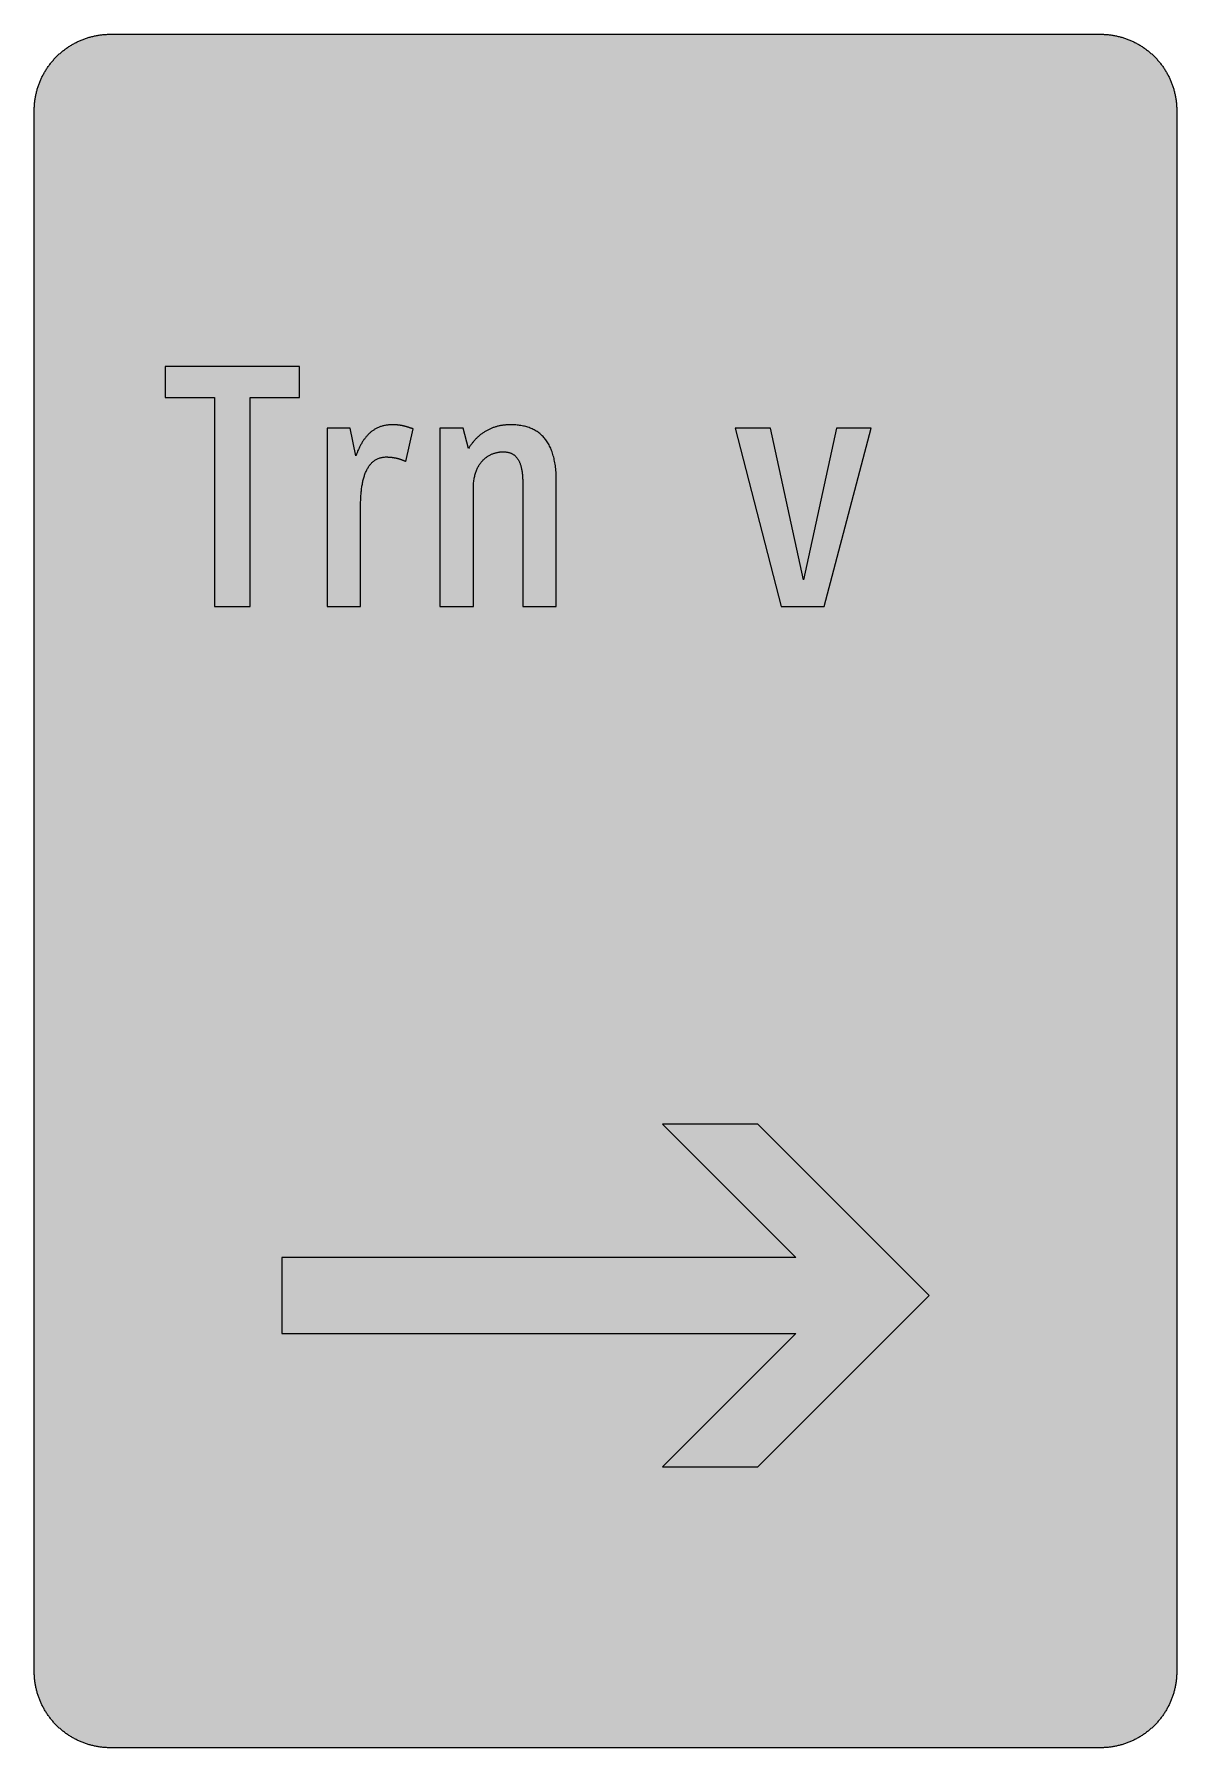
# Model space of a CAD drawing. Header units: millimetres. Extents: x 0 to 212, y 0 to 318.
import ezdxf

# ---------------------------------------------------------------- set-up
doc = ezdxf.new("R2010")
doc.units = ezdxf.units.MM

msp = doc.modelspace()

# ---------------------------------------------------------------- hatches: boundary and pattern name
for color, points in [(40, [(14.1633, 0.0536), (13.9878, 0.0533), (13.8125, 0.0559), (13.6373, 0.061), (13.462, 0.0686), (13.2893, 0.0787), (13.114, 0.0914), (12.9413, 0.1041), (12.7686, 0.1219), (12.5959, 0.1397), (12.4231, 0.16), (12.2504, 0.1829), (12.0777, 0.2057), (11.9075, 0.2337), (11.7373, 0.2616), (11.5672, 0.2921), (11.397, 0.3251), (11.2268, 0.3607), (11.0592, 0.3988), (10.8915, 0.4369), (10.7239, 0.4775), (10.5562, 0.5207), (10.3886, 0.5664), (10.2235, 0.6121), (10.0584, 0.6629), (9.8933, 0.7137), (9.7307, 0.7671), (9.5682, 0.8204), (9.4056, 0.8788), (9.2431, 0.9373), (9.083, 0.9982), (8.923, 1.0617), (8.763, 1.1252), (8.6055, 1.1938), (8.4455, 1.2624), (8.2906, 1.331), (8.1331, 1.4046), (7.9781, 1.4783), (7.8232, 1.5545), (7.6708, 1.6332), (7.5184, 1.7145), (7.366, 1.7958), (7.2161, 1.8796), (7.0663, 1.966), (6.919, 2.0523), (6.7716, 2.1438), (6.6243, 2.2352), (6.4795, 2.3266), (6.3348, 2.4232), (6.19, 2.5197), (6.0477, 2.6187), (5.908, 2.7178), (5.7683, 2.8194), (5.6286, 2.9235), (5.4915, 3.0302), (5.3543, 3.1369), (5.2197, 3.2461), (5.0851, 3.3579), (4.953, 3.4722), (4.8209, 3.5865), (4.6914, 3.7033), (4.5644, 3.8202), (4.4348, 3.9395), (4.3104, 4.0615), (4.1859, 4.1859), (4.0615, 4.3104), (3.9395, 4.4348), (3.8202, 4.5618), (3.7033, 4.6914), (3.5865, 4.8209), (3.4722, 4.953), (3.3579, 5.0851), (3.2487, 5.2197), (3.1369, 5.3543), (3.0302, 5.4915), (2.9235, 5.6286), (2.8194, 5.7683), (2.7178, 5.908), (2.6187, 6.0477), (2.5197, 6.19), (2.4232, 6.3348), (2.3266, 6.477), (2.2352, 6.6243), (2.1438, 6.7691), (2.0523, 6.9164), (1.966, 7.0663), (1.8796, 7.2161), (1.7958, 7.366), (1.7145, 7.5184), (1.6332, 7.6708), (1.5545, 7.8232), (1.4783, 7.9781), (1.4046, 8.1331), (1.331, 8.2906), (1.2598, 8.4455), (1.1913, 8.603), (1.1252, 8.763), (1.0592, 8.923), (0.9982, 9.083), (0.9373, 9.2431), (0.8763, 9.4056), (0.8204, 9.5682), (0.7645, 9.7307), (0.7112, 9.8933), (0.6604, 10.0584), (0.6121, 10.2235), (0.5639, 10.3911), (0.5207, 10.5562), (0.4775, 10.7239), (0.4343, 10.8915), (0.3962, 11.0592), (0.3607, 11.2268), (0.3251, 11.397), (0.2921, 11.5672), (0.2616, 11.7373), (0.2311, 11.9075), (0.2057, 12.0802), (0.1803, 12.2504), (0.1575, 12.4231), (0.1372, 12.5959), (0.1194, 12.7686), (0.1041, 12.9413), (0.0889, 13.1166), (0.0787, 13.2893), (0.0686, 13.4645), (0.061, 13.6373), (0.0559, 13.8125), (0.0508, 13.9878), (0.0508, 14.163), (0.0522, 303.4425), (0.0508, 303.6164), (0.0559, 303.7916), (0.061, 303.9669), (0.0686, 304.1396), (0.0787, 304.3149), (0.0889, 304.4876), (0.1041, 304.6628), (0.1194, 304.8356), (0.1372, 305.0083), (0.1575, 305.181), (0.1803, 305.3537), (0.2057, 305.5239), (0.2311, 305.6966), (0.2616, 305.8668), (0.2921, 306.037), (0.3251, 306.2072), (0.3607, 306.3748), (0.3962, 306.545), (0.4343, 306.7126), (0.4775, 306.8803), (0.5207, 307.0479), (0.5639, 307.213), (0.6121, 307.3781), (0.6604, 307.5432), (0.7112, 307.7083), (0.7645, 307.8734), (0.8204, 308.036), (0.8763, 308.1985), (0.9373, 308.3611), (0.9982, 308.5211), (1.0592, 308.6811), (1.1252, 308.8411), (1.1913, 308.9986), (1.2598, 309.1561), (1.331, 309.3136), (1.4046, 309.4685), (1.4783, 309.626), (1.5545, 309.7784), (1.6332, 309.9333), (1.7145, 310.0857), (1.7958, 310.2356), (1.8796, 310.388), (1.966, 310.5379), (2.0523, 310.6852), (2.1438, 310.8325), (2.2352, 310.9798), (2.3266, 311.1246), (2.4232, 311.2694), (2.5197, 311.4116), (2.6187, 311.5539), (2.7178, 311.6961), (2.8194, 311.8358), (2.9235, 311.9755), (3.0302, 312.1127), (3.1369, 312.2473), (3.2487, 312.3844), (3.3579, 312.5165), (3.4722, 312.6486), (3.5865, 312.7807), (3.7033, 312.9102), (3.8202, 313.0398), (3.9395, 313.1668), (4.0615, 313.2938), (4.1859, 313.4182), (4.3104, 313.5401), (4.4348, 313.6621), (4.5644, 313.784), (4.6914, 313.9008), (4.8209, 314.0177), (4.953, 314.132), (5.0851, 314.2437), (5.2197, 314.3555), (5.3543, 314.4647), (5.4915, 314.5739), (5.6286, 314.6781), (5.7683, 314.7822), (5.908, 314.8838), (6.0477, 314.9854), (6.19, 315.0845), (6.3348, 315.181), (6.4795, 315.275), (6.6243, 315.3689), (6.7716, 315.4604), (6.919, 315.5493), (7.0663, 315.6382), (7.2161, 315.7245), (7.366, 315.8084), (7.5184, 315.8896), (7.6708, 315.9709), (7.8232, 316.0471), (7.9781, 316.1233), (8.1331, 316.1995), (8.2906, 316.2706), (8.4455, 316.3418), (8.6055, 316.4103), (8.763, 316.4789), (8.923, 316.5424), (9.083, 316.6059), (9.2431, 316.6669), (9.4056, 316.7253), (9.5682, 316.7837), (9.7307, 316.8371), (9.8933, 316.8904), (10.0584, 316.9412), (10.2235, 316.992), (10.3886, 317.0377), (10.5562, 317.0834), (10.7239, 317.1266), (10.8915, 317.1673), (11.0592, 317.2079), (11.2268, 317.2435), (11.397, 317.279), (11.5672, 317.312), (11.7373, 317.3425), (11.9075, 317.3705), (12.0777, 317.3984), (12.2504, 317.4213), (12.4231, 317.4441), (12.5959, 317.4644), (12.7686, 317.4822), (12.9413, 317.5), (13.114, 317.5127), (13.2893, 317.5254), (13.462, 317.5356), (13.6373, 317.5432), (13.8125, 317.5483), (13.9878, 317.5508), (14.163, 317.5533), (197.6078, 317.5536), (197.7822, 317.5508), (197.9574, 317.5483), (198.1327, 317.5432), (198.3054, 317.5356), (198.4807, 317.5254), (198.6534, 317.5127), (198.8287, 317.5), (199.0014, 317.4822), (199.1741, 317.4644), (199.3468, 317.4441), (199.5195, 317.4213), (199.6897, 317.3984), (199.8624, 317.3705), (200.0326, 317.3425), (200.2028, 317.312), (200.373, 317.279), (200.5432, 317.2435), (200.7108, 317.2079), (200.8784, 317.1673), (201.0461, 317.1266), (201.2137, 317.0834), (201.3788, 317.0377), (201.5465, 316.992), (201.7116, 316.9412), (201.8767, 316.8904), (202.0392, 316.8371), (202.2018, 316.7837), (202.3643, 316.7253), (202.5269, 316.6669), (202.6869, 316.6059), (202.8469, 316.5424), (203.007, 316.4789), (203.167, 316.4103), (203.3245, 316.3418), (203.4794, 316.2706), (203.6369, 316.1995), (203.7918, 316.1233), (203.9468, 316.0471), (204.0992, 315.9709), (204.2516, 315.8896), (204.404, 315.8084), (204.5538, 315.7245), (204.7037, 315.6382), (204.8535, 315.5493), (205.0009, 315.4604), (205.1456, 315.3689), (205.293, 315.275), (205.4352, 315.181), (205.58, 315.0845), (205.7222, 314.9854), (205.8619, 314.8838), (206.0016, 314.7822), (206.1413, 314.6781), (206.2785, 314.5739), (206.4156, 314.4647), (206.5503, 314.3555), (206.6849, 314.2437), (206.817, 314.132), (206.949, 314.0177), (207.0786, 313.9008), (207.2081, 313.784), (207.3351, 313.6621), (207.4596, 313.5401), (207.584, 313.4182), (207.7085, 313.2938), (207.8304, 313.1668), (207.9498, 313.0398), (208.0666, 312.9102), (208.1835, 312.7807), (208.2978, 312.6486), (208.4121, 312.5165), (208.5238, 312.3844), (208.6331, 312.2473), (208.7397, 312.1127), (208.8464, 311.9755), (208.9506, 311.8358), (209.0522, 311.6961), (209.1512, 311.5539), (209.2503, 311.4116), (209.3468, 311.2694), (209.4433, 311.1246), (209.5348, 310.9798), (209.6262, 310.8325), (209.7176, 310.6852), (209.804, 310.5379), (209.8904, 310.388), (209.9742, 310.2356), (210.0555, 310.0857), (210.1367, 309.9333), (210.2155, 309.7784), (210.2917, 309.626), (210.3653, 309.4685), (210.439, 309.3136), (210.5076, 309.1561), (210.5762, 308.9986), (210.6447, 308.8411), (210.7082, 308.6811), (210.7717, 308.5211), (210.8327, 308.3611), (210.8911, 308.1985), (210.9495, 308.036), (211.0029, 307.8734), (211.0562, 307.7083), (211.107, 307.5432), (211.1578, 307.3781), (211.2035, 307.213), (211.2493, 307.0479), (211.2924, 306.8803), (211.3331, 306.7126), (211.3712, 306.545), (211.4093, 306.3748), (211.4448, 306.2072), (211.4779, 306.037), (211.5083, 305.8668), (211.5363, 305.6966), (211.5642, 305.5239), (211.5871, 305.3537), (211.6099, 305.181), (211.6303, 305.0083), (211.648, 304.8356), (211.6658, 304.6628), (211.6785, 304.4876), (211.6912, 304.3149), (211.7014, 304.1396), (211.709, 303.9669), (211.7141, 303.7916), (211.7166, 303.6164), (211.7166, 303.4411), (211.7189, 14.1647), (211.7166, 13.9878), (211.7141, 13.8125), (211.709, 13.6373), (211.7014, 13.4645), (211.6912, 13.2893), (211.6785, 13.1166), (211.6658, 12.9413), (211.648, 12.7686), (211.6303, 12.5959), (211.6099, 12.4231), (211.5871, 12.2504), (211.5642, 12.0802), (211.5363, 11.9075), (211.5083, 11.7373), (211.4779, 11.5672), (211.4448, 11.397), (211.4093, 11.2268), (211.3712, 11.0592), (211.3331, 10.8915), (211.2924, 10.7239), (211.2493, 10.5562), (211.2035, 10.3911), (211.1578, 10.2235), (211.107, 10.0584), (211.0562, 9.8933), (211.0029, 9.7307), (210.9495, 9.5682), (210.8911, 9.4056), (210.8327, 9.2431), (210.7717, 9.083), (210.7082, 8.923), (210.6447, 8.763), (210.5762, 8.603), (210.5076, 8.4455), (210.439, 8.2906), (210.3653, 8.1331), (210.2917, 7.9781), (210.2155, 7.8232), (210.1367, 7.6708), (210.0555, 7.5184), (209.9742, 7.366), (209.8904, 7.2161), (209.804, 7.0663), (209.7176, 6.9164), (209.6262, 6.7691), (209.5348, 6.6243), (209.4433, 6.477), (209.3468, 6.3348), (209.2503, 6.19), (209.1512, 6.0477), (209.0522, 5.908), (208.9506, 5.7683), (208.8464, 5.6286), (208.7397, 5.4915), (208.6331, 5.3543), (208.5238, 5.2197), (208.4121, 5.0851), (208.2978, 4.953), (208.1835, 4.8209), (208.0666, 4.6914), (207.9498, 4.5618), (207.8304, 4.4348), (207.7085, 4.3104), (207.584, 4.1859), (207.4596, 4.0615), (207.3351, 3.9395), (207.2081, 3.8202), (207.0786, 3.7033), (206.949, 3.5865), (206.817, 3.4722), (206.6849, 3.3579), (206.5503, 3.2461), (206.4156, 3.1369), (206.2785, 3.0302), (206.1413, 2.9235), (206.0016, 2.8194), (205.8619, 2.7178), (205.7222, 2.6187), (205.58, 2.5197), (205.4352, 2.4232), (205.293, 2.3266), (205.1456, 2.2352), (205.0009, 2.1438), (204.8535, 2.0523), (204.7037, 1.966), (204.5538, 1.8796), (204.404, 1.7958), (204.2516, 1.7145), (204.0992, 1.6332), (203.9468, 1.5545), (203.7918, 1.4783), (203.6369, 1.4046), (203.4794, 1.331), (203.3245, 1.2624), (203.167, 1.1938), (203.007, 1.1252), (202.8469, 1.0617), (202.6869, 0.9982), (202.5269, 0.9373), (202.3643, 0.8788), (202.2018, 0.8204), (202.0392, 0.7671), (201.8767, 0.7137), (201.7116, 0.6629), (201.5465, 0.6121), (201.3788, 0.5664), (201.2137, 0.5207), (201.0461, 0.4775), (200.8784, 0.4369), (200.7108, 0.3988), (200.5432, 0.3607), (200.373, 0.3251), (200.2028, 0.2921), (200.0326, 0.2616), (199.8624, 0.2337), (199.6897, 0.2057), (199.5195, 0.1829), (199.3468, 0.16), (199.1741, 0.1397), (199.0014, 0.1219), (198.8287, 0.1041), (198.6534, 0.0914), (198.4807, 0.0787), (198.3054, 0.0686), (198.1327, 0.061), (197.9574, 0.0559), (197.7822, 0.0533), (197.6069, 0.0533)]), (59, [(49.2083, 250.2775), (49.2083, 255.9939), (24.317, 255.9939), (24.317, 250.2775), (33.4617, 250.2775), (33.4617, 211.5439), (40.065, 211.5439), (40.065, 250.2775)]), (59, [(65.2748, 239.2285), (65.3186, 239.2274), (65.3644, 239.2274), (65.4075, 239.2274), (65.4533, 239.2248), (65.5015, 239.2248), (65.5472, 239.2223), (65.593, 239.2223), (65.6387, 239.2197), (65.6869, 239.2172), (65.7352, 239.2172), (65.7835, 239.2147), (65.8317, 239.2121), (65.88, 239.207), (65.9282, 239.2045), (65.9765, 239.1994), (66.0273, 239.1969), (66.0756, 239.1918), (66.1264, 239.1867), (66.1772, 239.1816), (66.228, 239.1766), (66.2788, 239.1715), (66.3296, 239.1639), (66.3829, 239.1588), (66.4362, 239.1512), (66.487, 239.1435), (66.5404, 239.1359), (66.5937, 239.1258), (66.6496, 239.1181), (66.7029, 239.108), (66.7588, 239.0978), (66.8122, 239.0877), (66.868, 239.0775), (66.9239, 239.0648), (66.9798, 239.0546), (67.0382, 239.0419), (67.0941, 239.0267), (67.1525, 239.014), (67.2109, 239.0013), (67.2694, 238.9861), (67.3278, 238.9708), (67.3887, 238.9556), (67.4472, 238.9378), (67.5081, 238.92), (67.5691, 238.9022), (67.63, 238.8845), (67.6935, 238.8667), (67.7545, 238.8464), (67.818, 238.826), (67.8815, 238.8057), (67.945, 238.7829), (68.0085, 238.76), (68.0745, 238.7371), (68.1406, 238.7143), (68.2041, 238.6889), (68.2727, 238.6635), (68.3387, 238.6381), (68.4047, 238.6127), (68.4733, 238.5847), (68.5419, 238.5568), (68.6105, 238.5263), (68.6816, 238.4984), (68.7502, 238.4679), (68.8213, 238.4349), (68.8924, 238.4019), (70.2275, 244.4362), (70.1675, 244.4547), (70.1091, 244.4775), (70.0507, 244.4979), (69.9922, 244.5156), (69.9338, 244.536), (69.8754, 244.5563), (69.8195, 244.5766), (69.7636, 244.5944), (69.7052, 244.6147), (69.6493, 244.6325), (69.5935, 244.6528), (69.5376, 244.6706), (69.4817, 244.6884), (69.4284, 244.7061), (69.3725, 244.7239), (69.3166, 244.7417), (69.2633, 244.7595), (69.2074, 244.7747), (69.1515, 244.7925), (69.0982, 244.8077), (69.0423, 244.8255), (68.9864, 244.8408), (68.9331, 244.856), (68.8772, 244.8712), (68.8213, 244.8865), (68.768, 244.9017), (68.7121, 244.9144), (68.6562, 244.9297), (68.6003, 244.9424), (68.5444, 244.9576), (68.4886, 244.9703), (68.4327, 244.983), (68.3743, 244.9957), (68.3184, 245.0084), (68.26, 245.0186), (68.2041, 245.0313), (68.1457, 245.0414), (68.0872, 245.0516), (68.0288, 245.0643), (67.9679, 245.0744), (67.9094, 245.0821), (67.8485, 245.0922), (67.7875, 245.1024), (67.7266, 245.11), (67.6656, 245.1176), (67.6021, 245.1252), (67.5386, 245.1329), (67.4751, 245.1405), (67.4116, 245.1481), (67.3456, 245.1532), (67.2821, 245.1583), (67.2135, 245.1659), (67.1474, 245.171), (67.0789, 245.1735), (67.0103, 245.1786), (66.9417, 245.1837), (66.8706, 245.1862), (66.7995, 245.1887), (66.7283, 245.1913), (66.6547, 245.1938), (66.581, 245.1938), (66.5048, 245.1964), (66.4286, 245.1964), (66.3524, 245.1964), (66.1848, 245.1938), (66.0171, 245.1887), (65.8546, 245.1811), (65.6946, 245.1684), (65.5345, 245.1506), (65.3771, 245.1303), (65.2247, 245.1075), (65.0723, 245.0821), (64.9224, 245.0516), (64.7751, 245.0186), (64.6278, 244.9805), (64.4855, 244.9424), (64.3458, 244.8992), (64.2061, 244.8509), (64.069, 244.8027), (63.9343, 244.7493), (63.8023, 244.6934), (63.6727, 244.635), (63.5432, 244.5741), (63.4187, 244.508), (63.2943, 244.442), (63.1723, 244.3709), (63.053, 244.2972), (62.9336, 244.2235), (62.8193, 244.1448), (62.705, 244.0635), (62.5907, 243.9797), (62.4815, 243.8933), (62.3722, 243.8044), (62.2656, 243.713), (62.1614, 243.619), (62.0598, 243.5225), (61.9582, 243.4234), (61.8592, 243.3218), (61.7601, 243.2202), (61.6661, 243.1136), (61.5721, 243.0069), (61.4782, 242.8951), (61.3893, 242.7834), (61.3004, 242.6691), (61.2115, 242.5548), (61.1276, 242.4354), (61.0438, 242.316), (60.96, 242.1941), (60.8787, 242.0696), (60.8, 241.9452), (60.7238, 241.8182), (60.6476, 241.6886), (60.5714, 241.5565), (60.5003, 241.4245), (60.4266, 241.2898), (60.358, 241.1552), (60.2894, 241.0181), (60.2209, 240.8784), (60.1548, 240.7387), (60.0913, 240.5964), (60.0278, 240.4542), (59.9669, 240.3094), (59.9059, 240.1646), (59.8475, 240.0173), (59.7891, 239.87), (59.7332, 239.7201), (59.6773, 239.5703), (59.6214, 239.4179), (58.6066, 244.5628), (54.2893, 244.5628), (54.2893, 211.5439), (60.5123, 211.5439), (60.5123, 230.2122), (60.513, 230.4542), (60.5155, 230.6955), (60.5206, 230.9343), (60.5257, 231.1705), (60.5358, 231.4042), (60.546, 231.6378), (60.5587, 231.8664), (60.5714, 232.0925), (60.5892, 232.3186), (60.6069, 232.5395), (60.6273, 232.7605), (60.6501, 232.9764), (60.6755, 233.1898), (60.7035, 233.4031), (60.7314, 233.6114), (60.7644, 233.8172), (60.7974, 234.0204), (60.833, 234.2185), (60.8711, 234.4166), (60.9117, 234.6096), (60.9549, 234.8001), (61.0006, 234.9881), (61.0464, 235.171), (61.0972, 235.3513), (61.148, 235.5291), (61.2038, 235.7044), (61.2597, 235.8746), (61.3207, 236.0397), (61.3816, 236.2048), (61.4451, 236.3648), (61.5137, 236.5197), (61.5823, 236.6721), (61.6534, 236.8194), (61.7296, 236.9642), (61.8058, 237.1065), (61.8846, 237.2411), (61.9684, 237.3757), (62.0522, 237.5027), (62.1411, 237.6272), (62.2325, 237.7465), (62.324, 237.8634), (62.4205, 237.9751), (62.5196, 238.0818), (62.6212, 238.186), (62.7253, 238.2825), (62.832, 238.3765), (62.9437, 238.4654), (63.0555, 238.5517), (63.1723, 238.6305), (63.2892, 238.7067), (63.4111, 238.7752), (63.5381, 238.8413), (63.6651, 238.9022), (63.7946, 238.9581), (63.9293, 239.0089), (64.0664, 239.0546), (64.2061, 239.0927), (64.3484, 239.1283), (64.4957, 239.1588), (64.6455, 239.1842), (64.7979, 239.202), (64.9529, 239.2172), (65.1104, 239.2248), (65.2729, 239.2274)]), (59, [(96.7701, 211.5439), (96.7701, 234.7842), (96.7664, 235.1202), (96.7613, 235.4504), (96.7486, 235.773), (96.7334, 236.093), (96.7156, 236.4054), (96.6902, 236.7128), (96.6622, 237.0125), (96.6292, 237.3097), (96.5937, 237.5992), (96.553, 237.8812), (96.5073, 238.1606), (96.4565, 238.4323), (96.4032, 238.699), (96.3447, 238.9607), (96.2838, 239.2147), (96.2152, 239.4636), (96.1466, 239.7074), (96.0704, 239.9462), (95.9917, 240.1799), (95.9079, 240.4059), (95.8215, 240.6269), (95.7301, 240.8428), (95.6335, 241.0536), (95.5345, 241.2594), (95.4303, 241.46), (95.3211, 241.6531), (95.2094, 241.841), (95.0925, 242.0239), (94.9731, 242.2017), (94.8487, 242.3744), (94.7191, 242.5421), (94.5871, 242.7046), (94.4499, 242.8621), (94.3102, 243.012), (94.1654, 243.1593), (94.0156, 243.299), (93.8632, 243.4361), (93.7057, 243.5657), (93.5457, 243.6901), (93.3806, 243.8095), (93.2129, 243.9264), (93.0402, 244.0356), (92.8624, 244.1397), (92.6821, 244.2388), (92.4966, 244.3353), (92.3087, 244.4242), (92.1182, 244.508), (91.9201, 244.5868), (91.7219, 244.663), (91.5162, 244.7315), (91.3079, 244.7976), (91.0971, 244.856), (90.8812, 244.9119), (90.6628, 244.9601), (90.4392, 245.0059), (90.2132, 245.0465), (89.982, 245.0821), (89.7458, 245.1125), (89.5096, 245.1379), (89.2658, 245.1583), (89.0219, 245.176), (88.7705, 245.1887), (88.5165, 245.1938), (88.2599, 245.1964), (88.1177, 245.1964), (87.9754, 245.1938), (87.8332, 245.1887), (87.691, 245.1811), (87.5513, 245.1735), (87.409, 245.1608), (87.2693, 245.1481), (87.1271, 245.1329), (86.9874, 245.1176), (86.8477, 245.0973), (86.7105, 245.077), (86.5708, 245.0541), (86.4337, 245.0287), (86.2965, 245.0008), (86.1593, 244.9728), (86.0222, 244.9398), (85.8876, 244.9068), (85.7529, 244.8712), (85.6183, 244.8331), (85.4837, 244.795), (85.3516, 244.7519), (85.217, 244.7087), (85.0875, 244.663), (84.9554, 244.6147), (84.8258, 244.5639), (84.6963, 244.5106), (84.5668, 244.4572), (84.4372, 244.3988), (84.3102, 244.3404), (84.1858, 244.2794), (84.0588, 244.2159), (83.9343, 244.1499), (83.8098, 244.0813), (83.6879, 244.0102), (83.566, 243.9391), (83.4441, 243.8629), (83.3247, 243.7867), (83.2053, 243.7054), (83.0859, 243.6241), (82.9691, 243.5403), (82.8548, 243.4539), (82.738, 243.365), (82.6237, 243.2761), (82.5119, 243.1821), (82.4001, 243.0856), (82.2884, 242.9891), (82.1792, 242.8875), (82.0725, 242.7859), (81.9658, 242.6792), (81.8591, 242.5725), (81.755, 242.4633), (81.6508, 242.3516), (81.5492, 242.2373), (81.4476, 242.1204), (81.3486, 242.001), (81.2495, 241.8791), (81.153, 241.7547), (81.0565, 241.6277), (80.9625, 241.4981), (80.8711, 241.366), (80.7796, 241.2314), (80.6882, 241.0943), (80.5993, 240.9571), (80.5129, 240.8149), (79.4992, 244.5628), (75.1801, 244.5628), (75.1801, 211.5439), (81.4035, 211.5439), (81.4035, 233.3237), (81.4045, 233.5606), (81.4121, 233.7943), (81.4222, 234.0229), (81.4375, 234.2464), (81.4553, 234.4649), (81.4807, 234.6808), (81.5061, 234.889), (81.5391, 235.0948), (81.5721, 235.2929), (81.6127, 235.4885), (81.6534, 235.679), (81.6991, 235.8644), (81.7499, 236.0473), (81.8007, 236.2251), (81.8591, 236.3953), (81.9175, 236.5654), (81.9785, 236.728), (82.0445, 236.888), (82.1131, 237.043), (82.1842, 237.1928), (82.2579, 237.3401), (82.3366, 237.4824), (82.4154, 237.6195), (82.4967, 237.7542), (82.583, 237.8837), (82.6694, 238.0082), (82.7583, 238.1301), (82.8497, 238.2495), (82.9437, 238.3612), (83.0377, 238.473), (83.1367, 238.5771), (83.2358, 238.6813), (83.3374, 238.7803), (83.4415, 238.8743), (83.5457, 238.9657), (83.6524, 239.0521), (83.759, 239.1359), (83.8683, 239.2172), (83.98, 239.2934), (84.0918, 239.3671), (84.2035, 239.4382), (84.3178, 239.5042), (84.4321, 239.5677), (84.549, 239.6261), (84.6658, 239.682), (84.7827, 239.7354), (84.8995, 239.7862), (85.0189, 239.8319), (85.1383, 239.8751), (85.2576, 239.9157), (85.377, 239.9538), (85.4964, 239.9894), (85.6183, 240.0198), (85.7377, 240.0478), (85.8571, 240.0732), (85.979, 240.096), (86.0984, 240.1164), (86.2178, 240.1341), (86.3371, 240.1494), (86.4565, 240.1595), (86.5759, 240.1697), (86.6927, 240.1748), (86.8096, 240.1799), (86.9264, 240.1799), (87.028, 240.1799), (87.1271, 240.1773), (87.2261, 240.1722), (87.3227, 240.1646), (87.4192, 240.157), (87.5157, 240.1468), (87.6097, 240.1316), (87.7011, 240.1164), (87.7951, 240.1011), (87.884, 240.0808), (87.9754, 240.0579), (88.0618, 240.0351), (88.1507, 240.0071), (88.2345, 239.9792), (88.3209, 239.9462), (88.4022, 239.9132), (88.486, 239.8751), (88.5647, 239.837), (88.646, 239.7938), (88.7222, 239.7506), (88.8009, 239.7023), (88.8746, 239.6541), (88.9483, 239.6007), (89.0219, 239.5449), (89.093, 239.4864), (89.1616, 239.4229), (89.2302, 239.3594), (89.2962, 239.2909), (89.3597, 239.2223), (89.4232, 239.1461), (89.4867, 239.0699), (89.5477, 238.9911), (89.6061, 238.9073), (89.662, 238.8184), (89.7179, 238.7295), (89.7712, 238.6355), (89.8246, 238.539), (89.8754, 238.4374), (89.9236, 238.3333), (89.9719, 238.2266), (90.0151, 238.1148), (90.0608, 238.0005), (90.1014, 237.8837), (90.1421, 237.7592), (90.1802, 237.6348), (90.2183, 237.5052), (90.2513, 237.3706), (90.2843, 237.2335), (90.3148, 237.0912), (90.3453, 236.9464), (90.3732, 236.7966), (90.3986, 236.6442), (90.4215, 236.4842), (90.4418, 236.3241), (90.4621, 236.1565), (90.4799, 235.9863), (90.4951, 235.8111), (90.5078, 235.6333), (90.5205, 235.4504), (90.5307, 235.2624), (90.5383, 235.0694), (90.5434, 234.8713), (90.5459, 234.6706), (90.5459, 234.4649), (90.5482, 211.5439)]), (59, [(155.127, 244.5628), (148.7138, 244.5628), (142.554, 216.433), (136.4576, 244.5628), (129.9175, 244.5628), (138.4268, 211.5439), (146.4275, 211.5439)]), (59, [(165.8578, 83.8383), (134.1078, 115.5883), (116.4689, 115.5883), (141.1633, 90.8939), (45.9133, 90.8939), (45.9133, 76.7828), (141.1633, 76.7828), (116.4689, 52.0883), (134.1078, 52.0883)])]:
    msp.add_hatch(color=color).paths.add_polyline_path(points)
h = msp.add_hatch(color=59)
h.paths.add_polyline_path([(14.1633, 3.5814), (13.8887, 3.5839), (13.6169, 3.5941), (13.3477, 3.6119), (13.081, 3.6347), (12.8143, 3.6652), (12.5501, 3.7008), (12.2885, 3.7465), (12.0294, 3.7948), (11.7729, 3.8506), (11.5164, 3.9141), (11.2649, 3.9827), (11.016, 4.0564), (10.7671, 4.1351), (10.5232, 4.2215), (10.2819, 4.3129), (10.0432, 4.412), (9.8069, 4.5161), (9.5733, 4.6228), (9.3447, 4.7371), (9.1186, 4.8565), (8.8951, 4.9809), (8.6741, 5.113), (8.4582, 5.2476), (8.2448, 5.3873), (8.0366, 5.5321), (7.8308, 5.682), (7.6276, 5.8369), (7.4295, 5.9969), (7.2365, 6.1595), (7.046, 6.3297), (6.8605, 6.5024), (6.6777, 6.6802), (6.5024, 6.8605), (6.3271, 7.046), (6.1595, 7.2365), (5.9969, 7.432), (5.8369, 7.6302), (5.682, 7.8308), (5.5321, 8.0366), (5.3873, 8.2448), (5.2451, 8.4582), (5.1105, 8.6741), (4.9809, 8.8951), (4.8565, 9.1186), (4.7371, 9.3447), (4.6228, 9.5758), (4.5136, 9.8069), (4.4094, 10.0432), (4.3129, 10.2819), (4.2215, 10.5232), (4.1351, 10.7696), (4.0538, 11.016), (3.9802, 11.2649), (3.9116, 11.5189), (3.8506, 11.7729), (3.7948, 12.0294), (3.744, 12.2911), (3.7008, 12.5527), (3.6627, 12.8143), (3.6322, 13.081), (3.6093, 13.3502), (3.5916, 13.6195), (3.5814, 13.8913), (3.5789, 14.163), (3.58, 303.4425), (3.5814, 303.7154), (3.5916, 303.9847), (3.6093, 304.2564), (3.6322, 304.5231), (3.6627, 304.7898), (3.7008, 305.054), (3.744, 305.3156), (3.7948, 305.5747), (3.8506, 305.8312), (3.9116, 306.0852), (3.9802, 306.3392), (4.0538, 306.5882), (4.1351, 306.8345), (4.2215, 307.0809), (4.3129, 307.3222), (4.4094, 307.561), (4.5136, 307.7972), (4.6228, 308.0283), (4.7371, 308.2595), (4.8565, 308.4855), (4.9809, 308.7091), (5.1105, 308.9275), (5.2451, 309.1459), (5.3873, 309.3593), (5.5321, 309.5676), (5.682, 309.7733), (5.8369, 309.974), (5.9969, 310.1721), (6.1595, 310.3677), (6.3271, 310.5556), (6.5024, 310.7436), (6.6777, 310.9239), (6.8605, 311.1017), (7.046, 311.2745), (7.2365, 311.4446), (7.4295, 311.6072), (7.6276, 311.7672), (7.8308, 311.9222), (8.0366, 312.072), (8.2448, 312.2168), (8.4582, 312.3565), (8.6741, 312.4911), (8.8951, 312.6232), (9.1186, 312.7477), (9.3447, 312.867), (9.5733, 312.9813), (9.8069, 313.0906), (10.0432, 313.1922), (10.2819, 313.2912), (10.5232, 313.3827), (10.7671, 313.469), (11.016, 313.5478), (11.2649, 313.624), (11.5164, 313.6925), (11.7729, 313.7535), (12.0294, 313.8094), (12.2885, 313.8602), (12.5501, 313.9034), (12.8143, 313.9389), (13.081, 313.9694), (13.3477, 313.9948), (13.6169, 314.01), (13.8887, 314.0202), (14.163, 314.0253), (197.6078, 314.0258), (197.8787, 314.0202), (198.1505, 314.01), (198.4197, 313.9948), (198.689, 313.9694), (198.9557, 313.9389), (199.2173, 313.9034), (199.4789, 313.8602), (199.7405, 313.8094), (199.9971, 313.7535), (200.2511, 313.6925), (200.5051, 313.624), (200.754, 313.5478), (201.0004, 313.469), (201.2467, 313.3827), (201.488, 313.2912), (201.7268, 313.1922), (201.963, 313.0906), (202.1942, 312.9813), (202.4253, 312.867), (202.6514, 312.7477), (202.8749, 312.6232), (203.0959, 312.4911), (203.3118, 312.3565), (203.5251, 312.2168), (203.7334, 312.072), (203.9391, 311.9222), (204.1398, 311.7672), (204.3379, 311.6072), (204.5335, 311.4446), (204.724, 311.2745), (204.9094, 311.1017), (205.0898, 310.9239), (205.2676, 310.7436), (205.4403, 310.5556), (205.6105, 310.3677), (205.773, 310.1721), (205.933, 309.974), (206.088, 309.7733), (206.2378, 309.5676), (206.3826, 309.3593), (206.5223, 309.1459), (206.6569, 308.9275), (206.789, 308.7091), (206.9135, 308.4855), (207.0329, 308.2595), (207.1472, 308.0283), (207.2538, 307.7972), (207.358, 307.561), (207.457, 307.3222), (207.5485, 307.0809), (207.6348, 306.8345), (207.7136, 306.5882), (207.7872, 306.3392), (207.8558, 306.0852), (207.9193, 305.8312), (207.9752, 305.5747), (208.0235, 305.3156), (208.0692, 305.054), (208.1047, 304.7898), (208.1352, 304.5231), (208.1581, 304.2564), (208.1759, 303.9847), (208.186, 303.7154), (208.1911, 303.4411), (208.1911, 14.1647), (208.186, 13.8913), (208.1759, 13.6195), (208.1581, 13.3502), (208.1352, 13.081), (208.1047, 12.8143), (208.0692, 12.5527), (208.0235, 12.2911), (207.9752, 12.0294), (207.9193, 11.7729), (207.8558, 11.5189), (207.7872, 11.2649), (207.7136, 11.016), (207.6348, 10.7696), (207.5485, 10.5232), (207.457, 10.2819), (207.358, 10.0432), (207.2538, 9.8069), (207.1472, 9.5758), (207.0329, 9.3447), (206.9135, 9.1186), (206.789, 8.8951), (206.6569, 8.6741), (206.5223, 8.4582), (206.3826, 8.2448), (206.2378, 8.0366), (206.088, 7.8308), (205.933, 7.6302), (205.773, 7.432), (205.6105, 7.2365), (205.4403, 7.046), (205.2676, 6.8605), (205.0898, 6.6802), (204.9094, 6.5024), (204.724, 6.3297), (204.5335, 6.1595), (204.3379, 5.9969), (204.1398, 5.8369), (203.9391, 5.682), (203.7334, 5.5321), (203.5251, 5.3873), (203.3118, 5.2476), (203.0959, 5.113), (202.8749, 4.9809), (202.6514, 4.8565), (202.4253, 4.7371), (202.1942, 4.6228), (201.963, 4.5161), (201.7268, 4.412), (201.488, 4.3129), (201.2467, 4.2215), (201.0004, 4.1351), (200.754, 4.0564), (200.5051, 3.9827), (200.2511, 3.9141), (199.9971, 3.8506), (199.7405, 3.7948), (199.4789, 3.7465), (199.2173, 3.7008), (198.9557, 3.6652), (198.689, 3.6347), (198.4197, 3.6119), (198.1505, 3.5941), (197.8787, 3.5839), (197.6069, 3.5789)])
h.paths.add_polyline_path([(14.1633, 8.8731), (14.0259, 8.8748), (13.8887, 8.8798), (13.7541, 8.8875), (13.622, 8.9002), (13.4874, 8.9154), (13.3553, 8.9332), (13.2258, 8.9535), (13.0962, 8.9789), (12.9667, 9.0068), (12.8397, 9.0373), (12.7127, 9.0729), (12.5882, 9.1084), (12.4663, 9.1491), (12.3419, 9.1923), (12.2225, 9.238), (12.1031, 9.2888), (11.9837, 9.3396), (11.8694, 9.3929), (11.7526, 9.4513), (11.6408, 9.5098), (11.5291, 9.5733), (11.4198, 9.6368), (11.3106, 9.7053), (11.2039, 9.7765), (11.0998, 9.8476), (10.9957, 9.9238), (10.8966, 10), (10.7975, 10.0787), (10.6985, 10.1625), (10.6045, 10.2464), (10.5105, 10.3327), (10.4216, 10.4216), (10.3327, 10.5131), (10.2464, 10.6045), (10.16, 10.701), (10.0787, 10.7975), (10, 10.8966), (9.9212, 10.9982), (9.8476, 11.0998), (9.7739, 11.2039), (9.7053, 11.3106), (9.6368, 11.4198), (9.5707, 11.5291), (9.5098, 11.6408), (9.4488, 11.7551), (9.3929, 11.8694), (9.337, 11.9863), (9.2862, 12.1031), (9.238, 12.2225), (9.1923, 12.3444), (9.1491, 12.4663), (9.1084, 12.5908), (9.0703, 12.7152), (9.0373, 12.8397), (9.0068, 12.9692), (8.9789, 13.0962), (8.9535, 13.2258), (8.9306, 13.3579), (8.9129, 13.4899), (8.8976, 13.622), (8.8849, 13.7566), (8.8773, 13.8913), (8.8722, 14.0259), (8.8697, 14.163), (8.8717, 303.4425), (8.8722, 303.5783), (8.8773, 303.7129), (8.8849, 303.8475), (8.8976, 303.9821), (8.9129, 304.1142), (8.9306, 304.2463), (8.9535, 304.3784), (8.9789, 304.5079), (9.0068, 304.6349), (9.0373, 304.7644), (9.0703, 304.8889), (9.1084, 305.0134), (9.1491, 305.1378), (9.1923, 305.2597), (9.238, 305.3817), (9.2862, 305.501), (9.337, 305.6179), (9.3929, 305.7347), (9.4488, 305.849), (9.5098, 305.9633), (9.5707, 306.0751), (9.6368, 306.1843), (9.7053, 306.2935), (9.7739, 306.4002), (9.8476, 306.5043), (9.9212, 306.6059), (10, 306.7075), (10.0787, 306.8066), (10.16, 306.9031), (10.2464, 306.9996), (10.3327, 307.0911), (10.4216, 307.1825), (10.5105, 307.2714), (10.6045, 307.3578), (10.6985, 307.4416), (10.7975, 307.5254), (10.8966, 307.6042), (10.9957, 307.6804), (11.0998, 307.7566), (11.2039, 307.8277), (11.3106, 307.8988), (11.4198, 307.9674), (11.5291, 308.0309), (11.6408, 308.0944), (11.7526, 308.1528), (11.8694, 308.2112), (11.9837, 308.2646), (12.1031, 308.3179), (12.2225, 308.3662), (12.3419, 308.4119), (12.4663, 308.4551), (12.5882, 308.4957), (12.7127, 308.5313), (12.8397, 308.5668), (12.9667, 308.5973), (13.0962, 308.6252), (13.2258, 308.6506), (13.3553, 308.671), (13.4874, 308.6913), (13.622, 308.7065), (13.7541, 308.7167), (13.8887, 308.7268), (14.0259, 308.7319), (14.163, 308.7319), (197.6078, 308.7342), (197.7441, 308.7319), (197.8787, 308.7268), (198.0133, 308.7167), (198.1479, 308.7065), (198.28, 308.6913), (198.4121, 308.671), (198.5442, 308.6506), (198.6737, 308.6252), (198.8007, 308.5973), (198.9303, 308.5668), (199.0547, 308.5313), (199.1792, 308.4957), (199.3036, 308.4551), (199.4256, 308.4119), (199.5475, 308.3662), (199.6669, 308.3179), (199.7837, 308.2646), (199.9005, 308.2112), (200.0148, 308.1528), (200.1291, 308.0944), (200.2409, 308.0309), (200.3501, 307.9674), (200.4593, 307.8988), (200.566, 307.8277), (200.6702, 307.7566), (200.7718, 307.6804), (200.8734, 307.6042), (200.9724, 307.5254), (201.0689, 307.4416), (201.1655, 307.3578), (201.2569, 307.2714), (201.3483, 307.1825), (201.4372, 307.0911), (201.5236, 306.9996), (201.6074, 306.9031), (201.6912, 306.8066), (201.77, 306.7075), (201.8462, 306.6059), (201.9224, 306.5043), (201.9935, 306.4002), (202.0646, 306.2935), (202.1332, 306.1843), (202.1967, 306.0751), (202.2602, 305.9633), (202.3186, 305.849), (202.377, 305.7347), (202.4304, 305.6179), (202.4812, 305.501), (202.532, 305.3817), (202.5777, 305.2597), (202.6209, 305.1378), (202.6615, 305.0134), (202.6971, 304.8889), (202.7326, 304.7644), (202.7631, 304.6349), (202.7911, 304.5079), (202.8165, 304.3784), (202.8368, 304.2463), (202.8546, 304.1142), (202.8698, 303.9821), (202.8825, 303.8475), (202.8901, 303.7129), (202.8952, 303.5783), (202.8977, 303.4411), (202.8994, 14.1647), (202.8952, 14.0259), (202.8901, 13.8913), (202.8825, 13.7566), (202.8698, 13.622), (202.8546, 13.4899), (202.8368, 13.3579), (202.8165, 13.2258), (202.7911, 13.0962), (202.7631, 12.9692), (202.7326, 12.8397), (202.6971, 12.7152), (202.6615, 12.5908), (202.6209, 12.4663), (202.5777, 12.3444), (202.532, 12.2225), (202.4812, 12.1031), (202.4304, 11.9863), (202.377, 11.8694), (202.3186, 11.7551), (202.2602, 11.6408), (202.1967, 11.5291), (202.1332, 11.4198), (202.0646, 11.3106), (201.9935, 11.2039), (201.9224, 11.0998), (201.8462, 10.9982), (201.77, 10.8966), (201.6912, 10.7975), (201.6074, 10.701), (201.5236, 10.6045), (201.4372, 10.5131), (201.3483, 10.4216), (201.2569, 10.3327), (201.1655, 10.2464), (201.0689, 10.1625), (200.9724, 10.0787), (200.8734, 10), (200.7718, 9.9238), (200.6702, 9.8476), (200.566, 9.7765), (200.4593, 9.7053), (200.3501, 9.6368), (200.2409, 9.5733), (200.1291, 9.5098), (200.0148, 9.4513), (199.9005, 9.3929), (199.7837, 9.3396), (199.6669, 9.2888), (199.5475, 9.238), (199.4256, 9.1923), (199.3036, 9.1491), (199.1792, 9.1084), (199.0547, 9.0729), (198.9303, 9.0373), (198.8007, 9.0068), (198.6737, 8.9789), (198.5442, 8.9535), (198.4121, 8.9332), (198.28, 8.9154), (198.1479, 8.9002), (198.0133, 8.8875), (197.8787, 8.8798), (197.7441, 8.8748), (197.6069, 8.8722)], flags=16)
h = msp.add_hatch(color=59)
edge = h.paths.add_edge_path()
edge.add_line((113.5987, 239.8638), (113.7539, 239.8624))
edge.add_line((113.7539, 239.8624), (113.9088, 239.8598))
edge.add_line((113.9088, 239.8598), (114.0587, 239.8573))
edge.add_line((114.0587, 239.8573), (114.2086, 239.8547))
edge.add_line((114.2086, 239.8547), (114.3559, 239.8471))
edge.add_line((114.3559, 239.8471), (114.5007, 239.842))
edge.add_line((114.5007, 239.842), (114.6429, 239.8319))
edge.add_line((114.6429, 239.8319), (114.7826, 239.8217))
edge.add_line((114.7826, 239.8217), (114.9198, 239.8116))
edge.add_line((114.9198, 239.8116), (115.0544, 239.7989))
edge.add_line((115.0544, 239.7989), (115.1865, 239.7836))
edge.add_line((115.1865, 239.7836), (115.316, 239.7658))
edge.add_line((115.316, 239.7658), (115.443, 239.7481))
edge.add_line((115.443, 239.7481), (115.5675, 239.7252))
edge.add_line((115.5675, 239.7252), (115.6894, 239.7023))
edge.add_line((115.6894, 239.7023), (115.8113, 239.6769))
edge.add_line((115.8113, 239.6769), (115.9281, 239.649))
edge.add_line((115.9281, 239.649), (116.0424, 239.6185))
edge.add_line((116.0424, 239.6185), (116.1567, 239.5855))
edge.add_line((116.1567, 239.5855), (116.266, 239.5525))
edge.add_line((116.266, 239.5525), (116.3752, 239.5144))
edge.add_line((116.3752, 239.5144), (116.4793, 239.4737))
edge.add_line((116.4793, 239.4737), (116.5835, 239.4306))
edge.add_line((116.5835, 239.4306), (116.6825, 239.3848))
edge.add_line((116.6825, 239.3848), (116.7816, 239.334))
edge.add_line((116.7816, 239.334), (116.8781, 239.2832))
edge.add_line((116.8781, 239.2832), (116.9695, 239.2274))
edge.add_line((116.9695, 239.2274), (117.061, 239.1689))
edge.add_line((117.061, 239.1689), (117.1499, 239.108))
edge.add_line((117.1499, 239.108), (117.2337, 239.0419))
edge.add_line((117.2337, 239.0419), (117.3175, 238.9734))
edge.add_line((117.3175, 238.9734), (117.3988, 238.9022))
edge.add_line((117.3988, 238.9022), (117.4775, 238.826))
edge.add_line((117.4775, 238.826), (117.5537, 238.7473))
edge.add_line((117.5537, 238.7473), (117.6274, 238.6635))
edge.add_line((117.6274, 238.6635), (117.6985, 238.5771))
edge.add_line((117.6985, 238.5771), (117.7671, 238.4882))
edge.add_line((117.7671, 238.4882), (117.8331, 238.3917))
edge.add_line((117.8331, 238.3917), (117.8966, 238.2952))
edge.add_line((117.8966, 238.2952), (117.9576, 238.191))
edge.add_line((117.9576, 238.191), (118.016, 238.0844))
edge.add_line((118.016, 238.0844), (118.0719, 237.9726))
edge.add_line((118.0719, 237.9726), (118.1252, 237.8583))
edge.add_line((118.1252, 237.8583), (118.176, 237.7364))
edge.add_line((118.176, 237.7364), (118.2243, 237.6119))
edge.add_line((118.2243, 237.6119), (118.2726, 237.4824))
edge.add_line((118.2726, 237.4824), (118.3157, 237.3503))
edge.add_line((118.3157, 237.3503), (118.3564, 237.2106))
edge.add_line((118.3564, 237.2106), (118.3945, 237.0658))
edge.add_line((118.3945, 237.0658), (118.43, 236.9185))
edge.add_line((118.43, 236.9185), (118.4656, 236.7636))
edge.add_line((118.4656, 236.7636), (118.4961, 236.6061))
edge.add_line((118.4961, 236.6061), (118.524, 236.441))
edge.add_line((118.524, 236.441), (118.552, 236.2733))
edge.add_line((118.552, 236.2733), (118.5748, 236.0981))
edge.add_line((118.5748, 236.0981), (118.5977, 235.9177))
edge.add_line((118.5977, 235.9177), (118.6155, 235.7323))
edge.add_line((118.6155, 235.7323), (118.6307, 235.5418))
edge.add_line((118.6307, 235.5418), (118.6459, 235.3462))
edge.add_line((118.6459, 235.3462), (118.6561, 235.143))
edge.add_line((118.6561, 235.143), (118.6663, 234.9348))
edge.add_line((118.6663, 234.9348), (118.6713, 234.7214))
edge.add_line((118.6713, 234.7214), (118.6764, 234.5004))
edge.add_line((118.6764, 234.5004), (118.6764, 234.2744))
edge.add_line((118.6764, 234.2744), (118.678, 231.7997))
edge.add_line((118.678, 231.7997), (115.3128, 231.7997))
edge.add_line((115.3128, 231.7997), (114.9325, 231.7953))
edge.add_line((114.9325, 231.7953), (114.5616, 231.7902))
edge.add_line((114.5616, 231.7902), (114.1959, 231.7775))
edge.add_line((114.1959, 231.7775), (113.8377, 231.7623))
edge.add_line((113.8377, 231.7623), (113.4847, 231.742))
edge.add_line((113.4847, 231.742), (113.1392, 231.7166))
edge.add_line((113.1392, 231.7166), (112.7989, 231.6861))
edge.add_line((112.7989, 231.6861), (112.4636, 231.6505))
edge.add_line((112.4636, 231.6505), (112.1359, 231.6099))
edge.add_line((112.1359, 231.6099), (111.8159, 231.5667))
edge.add_line((111.8159, 231.5667), (111.5009, 231.5159))
edge.add_line((111.5009, 231.5159), (111.191, 231.4626))
edge.add_line((111.191, 231.4626), (110.8888, 231.4042))
edge.add_line((110.8888, 231.4042), (110.5916, 231.3407))
edge.add_line((110.5916, 231.3407), (110.302, 231.2721))
edge.add_line((110.302, 231.2721), (110.0176, 231.1959))
edge.add_line((110.0176, 231.1959), (109.7382, 231.1171))
edge.add_line((109.7382, 231.1171), (109.4664, 231.0333))
edge.add_line((109.4664, 231.0333), (109.1997, 230.947))
edge.add_line((109.1997, 230.947), (108.9406, 230.853))
edge.add_line((108.9406, 230.853), (108.6866, 230.7539))
edge.add_line((108.6866, 230.7539), (108.4402, 230.6498))
edge.add_line((108.4402, 230.6498), (108.1964, 230.5406))
edge.add_line((108.1964, 230.5406), (107.9627, 230.4263))
edge.add_line((107.9627, 230.4263), (107.7316, 230.3069))
edge.add_line((107.7316, 230.3069), (107.508, 230.1799))
edge.add_line((107.508, 230.1799), (107.2921, 230.0503))
edge.add_line((107.2921, 230.0503), (107.0813, 229.9157))
edge.add_line((107.0813, 229.9157), (106.8756, 229.776))
edge.add_line((106.8756, 229.776), (106.6749, 229.6287))
edge.add_line((106.6749, 229.6287), (106.4819, 229.4788))
edge.add_line((106.4819, 229.4788), (106.2939, 229.3214))
edge.add_line((106.2939, 229.3214), (106.1136, 229.1588))
edge.add_line((106.1136, 229.1588), (105.9358, 228.9937))
edge.add_line((105.9358, 228.9937), (105.7681, 228.8184))
edge.add_line((105.7681, 228.8184), (105.603, 228.6406))
edge.add_line((105.603, 228.6406), (105.4456, 228.4578))
edge.add_line((105.4456, 228.4578), (105.2932, 228.2673))
edge.add_line((105.2932, 228.2673), (105.1484, 228.0742))
edge.add_line((105.1484, 228.0742), (105.0087, 227.8736))
edge.add_line((105.0087, 227.8736), (104.8741, 227.6678))
edge.add_line((104.8741, 227.6678), (104.7445, 227.4545))
edge.add_line((104.7445, 227.4545), (104.6226, 227.2386))
edge.add_line((104.6226, 227.2386), (104.5058, 227.015))
edge.add_line((104.5058, 227.015), (104.394, 226.7864))
edge.add_line((104.394, 226.7864), (104.2899, 226.5528))
edge.add_line((104.2899, 226.5528), (104.1883, 226.3115))
edge.add_line((104.1883, 226.3115), (104.0968, 226.0651))
edge.add_line((104.0968, 226.0651), (104.0079, 225.8136))
edge.add_line((104.0079, 225.8136), (103.9266, 225.5571))
edge.add_line((103.9266, 225.5571), (103.8504, 225.2929))
edge.add_line((103.8504, 225.2929), (103.7793, 225.0237))
edge.add_line((103.7793, 225.0237), (103.7133, 224.7468))
edge.add_line((103.7133, 224.7468), (103.6549, 224.4674))
edge.add_line((103.6549, 224.4674), (103.6015, 224.1779))
edge.add_line((103.6015, 224.1779), (103.5533, 223.8858))
edge.add_line((103.5533, 223.8858), (103.5101, 223.586))
edge.add_line((103.5101, 223.586), (103.4745, 223.2812))
edge.add_line((103.4745, 223.2812), (103.444, 222.9688))
edge.add_line((103.444, 222.9688), (103.4186, 222.6513))
edge.add_line((103.4186, 222.6513), (103.3983, 222.3287))
edge.add_line((103.3983, 222.3287), (103.3856, 221.9985))
edge.add_line((103.3856, 221.9985), (103.3755, 221.6633))
edge.add_line((103.3755, 221.6633), (103.3729, 221.3204))
edge.add_line((103.3729, 221.3204), (103.3755, 220.9546))
edge.add_line((103.3755, 220.9546), (103.3856, 220.599))
edge.add_line((103.3856, 220.599), (103.3983, 220.2485))
edge.add_line((103.3983, 220.2485), (103.4186, 219.9056))
edge.add_line((103.4186, 219.9056), (103.4415, 219.5728))
edge.add_line((103.4415, 219.5728), (103.472, 219.2452))
edge.add_line((103.472, 219.2452), (103.5075, 218.9251))
edge.add_line((103.5075, 218.9251), (103.5482, 218.6127))
edge.add_line((103.5482, 218.6127), (103.5939, 218.3079))
edge.add_line((103.5939, 218.3079), (103.6422, 218.0107))
edge.add_line((103.6422, 218.0107), (103.698, 217.7186))
edge.add_line((103.698, 217.7186), (103.759, 217.4367))
edge.add_line((103.759, 217.4367), (103.825, 217.1598))
edge.add_line((103.825, 217.1598), (103.8936, 216.8906))
edge.add_line((103.8936, 216.8906), (103.9698, 216.6264))
edge.add_line((103.9698, 216.6264), (104.0486, 216.3724))
edge.add_line((104.0486, 216.3724), (104.1324, 216.1235))
edge.add_line((104.1324, 216.1235), (104.2213, 215.8797))
edge.add_line((104.2213, 215.8797), (104.3153, 215.646))
edge.add_line((104.3153, 215.646), (104.4143, 215.4174))
edge.add_line((104.4143, 215.4174), (104.5159, 215.1939))
edge.add_line((104.5159, 215.1939), (104.6226, 214.978))
edge.add_line((104.6226, 214.978), (104.7344, 214.7697))
edge.add_line((104.7344, 214.7697), (104.8512, 214.5665))
edge.add_line((104.8512, 214.5665), (104.9706, 214.3684))
edge.add_line((104.9706, 214.3684), (105.0925, 214.1779))
edge.add_line((105.0925, 214.1779), (105.222, 213.995))
edge.add_line((105.222, 213.995), (105.3541, 213.8147))
edge.add_line((105.3541, 213.8147), (105.4887, 213.6419))
edge.add_line((105.4887, 213.6419), (105.6284, 213.4768))
edge.add_line((105.6284, 213.4768), (105.7732, 213.3168))
edge.add_line((105.7732, 213.3168), (105.9205, 213.1619))
edge.add_line((105.9205, 213.1619), (106.0729, 213.012))
edge.add_line((106.0729, 213.012), (106.2279, 212.8698))
edge.add_line((106.2279, 212.8698), (106.3854, 212.7326))
edge.add_line((106.3854, 212.7326), (106.5479, 212.6005))
edge.add_line((106.5479, 212.6005), (106.7156, 212.4735))
edge.add_line((106.7156, 212.4735), (106.8832, 212.3516))
edge.add_line((106.8832, 212.3516), (107.0559, 212.2373))
edge.add_line((107.0559, 212.2373), (107.2337, 212.1256))
edge.add_line((107.2337, 212.1256), (107.4115, 212.0214))
edge.add_line((107.4115, 212.0214), (107.5944, 211.9198))
edge.add_line((107.5944, 211.9198), (107.7824, 211.8258))
edge.add_line((107.7824, 211.8258), (107.9703, 211.7369))
edge.add_line((107.9703, 211.7369), (108.1634, 211.6531))
edge.add_line((108.1634, 211.6531), (108.3589, 211.5718))
edge.add_line((108.3589, 211.5718), (108.5571, 211.4982))
edge.add_line((108.5571, 211.4982), (108.7577, 211.4271))
edge.add_line((108.7577, 211.4271), (108.9609, 211.361))
edge.add_line((108.9609, 211.361), (109.1692, 211.3001))
edge.add_line((109.1692, 211.3001), (109.3775, 211.2442))
edge.add_line((109.3775, 211.2442), (109.5908, 211.1934))
edge.add_line((109.5908, 211.1934), (109.8042, 211.1477))
edge.add_line((109.8042, 211.1477), (110.0226, 211.1045))
edge.add_line((110.0226, 211.1045), (110.2436, 211.0664))
edge.add_line((110.2436, 211.0664), (110.4646, 211.0308))
edge.add_line((110.4646, 211.0308), (110.6907, 211.0029))
edge.add_line((110.6907, 211.0029), (110.9167, 210.9775))
edge.add_line((110.9167, 210.9775), (111.1479, 210.9546))
edge.add_line((111.1479, 210.9546), (111.379, 210.9368))
edge.add_line((111.379, 210.9368), (111.6127, 210.9241))
edge.add_line((111.6127, 210.9241), (111.8489, 210.914))
edge.add_line((111.8489, 210.914), (112.0877, 210.9089))
edge.add_line((112.0877, 210.9089), (112.3264, 210.9064))
edge.add_line((112.3264, 210.9064), (112.5068, 210.9089))
edge.add_line((112.5068, 210.9089), (112.6846, 210.914))
edge.add_line((112.6846, 210.914), (112.8598, 210.9191))
edge.add_line((112.8598, 210.9191), (113.0325, 210.9292))
edge.add_line((113.0325, 210.9292), (113.2027, 210.9419))
edge.add_line((113.2027, 210.9419), (113.3704, 210.9572))
edge.add_line((113.3704, 210.9572), (113.5355, 210.9749))
edge.add_line((113.5355, 210.9749), (113.698, 210.9978))
edge.add_line((113.698, 210.9978), (113.858, 211.0207))
edge.add_line((113.858, 211.0207), (114.0155, 211.0461))
edge.add_line((114.0155, 211.0461), (114.1705, 211.074))
edge.add_line((114.1705, 211.074), (114.3229, 211.1045))
edge.add_line((114.3229, 211.1045), (114.4753, 211.1375))
edge.add_line((114.4753, 211.1375), (114.6226, 211.1731))
edge.add_line((114.6226, 211.1731), (114.7699, 211.2112))
edge.add_line((114.7699, 211.2112), (114.9121, 211.2518))
edge.add_line((114.9121, 211.2518), (115.0544, 211.295))
edge.add_line((115.0544, 211.295), (115.1941, 211.3407))
edge.add_line((115.1941, 211.3407), (115.3287, 211.389))
edge.add_line((115.3287, 211.389), (115.4633, 211.4372))
edge.add_line((115.4633, 211.4372), (115.5979, 211.488))
edge.add_line((115.5979, 211.488), (115.7275, 211.5439))
edge.add_line((115.7275, 211.5439), (115.8545, 211.5998))
edge.add_line((115.8545, 211.5998), (115.9815, 211.6582))
edge.add_line((115.9815, 211.6582), (116.1059, 211.7166))
edge.add_line((116.1059, 211.7166), (116.2279, 211.7801))
edge.add_line((116.2279, 211.7801), (116.3472, 211.8436))
edge.add_line((116.3472, 211.8436), (116.4641, 211.9097))
edge.add_line((116.4641, 211.9097), (116.5809, 211.9782))
edge.add_line((116.5809, 211.9782), (116.6927, 212.0468))
edge.add_line((116.6927, 212.0468), (116.8044, 212.1205))
edge.add_line((116.8044, 212.1205), (116.9137, 212.1916))
edge.add_line((116.9137, 212.1916), (117.0229, 212.2678))
edge.add_line((117.0229, 212.2678), (117.127, 212.344))
edge.add_line((117.127, 212.344), (117.2312, 212.4227))
edge.add_line((117.2312, 212.4227), (117.3328, 212.504))
edge.add_line((117.3328, 212.504), (117.4344, 212.5853))
edge.add_line((117.4344, 212.5853), (117.5309, 212.6691))
edge.add_line((117.5309, 212.6691), (117.6274, 212.7555))
edge.add_line((117.6274, 212.7555), (117.7239, 212.8418))
edge.add_line((117.7239, 212.8418), (117.8154, 212.9307))
edge.add_line((117.8154, 212.9307), (117.9068, 213.0196))
edge.add_line((117.9068, 213.0196), (117.9957, 213.1111))
edge.add_line((117.9957, 213.1111), (118.0821, 213.2025))
edge.add_line((118.0821, 213.2025), (118.1684, 213.2965))
edge.add_line((118.1684, 213.2965), (118.2522, 213.3905))
edge.add_line((118.2522, 213.3905), (118.3361, 213.487))
edge.add_line((118.3361, 213.487), (118.4173, 213.5861))
edge.add_line((118.4173, 213.5861), (118.4961, 213.6851))
edge.add_line((118.4961, 213.6851), (118.5723, 213.7842))
edge.add_line((118.5723, 213.7842), (118.6485, 213.8858))
edge.add_line((118.6485, 213.8858), (118.7247, 213.9874))
edge.add_line((118.7247, 213.9874), (118.7958, 214.0915))
edge.add_line((118.7958, 214.0915), (118.8669, 214.1957))
edge.add_line((118.8669, 214.1957), (118.938, 214.2998))
edge.add_line((118.938, 214.2998), (119.0066, 214.4065))
edge.add_line((119.0066, 214.4065), (119.0727, 214.5132))
edge.add_line((119.0727, 214.5132), (119.1387, 214.6224))
edge.add_line((119.1387, 214.6224), (119.2022, 214.7316))
edge.add_line((119.2022, 214.7316), (119.2657, 214.8408))
edge.add_line((119.2657, 214.8408), (119.3267, 214.9526))
edge.add_line((119.3267, 214.9526), (119.3876, 215.0643))
edge.add_line((119.3876, 215.0643), (119.446, 215.1761))
edge.add_line((119.446, 215.1761), (119.5019, 215.2879))
edge.add_line((119.5019, 215.2879), (120.584, 211.5439))
edge.add_line((120.584, 211.5439), (124.8378, 211.5439))
edge.add_line((124.8378, 211.5439), (124.8378, 234.6575))
edge.add_line((124.8378, 234.6575), (124.8334, 234.9906))
edge.add_line((124.8334, 234.9906), (124.8283, 235.3183))
edge.add_line((124.8283, 235.3183), (124.8181, 235.6409))
edge.add_line((124.8181, 235.6409), (124.8029, 235.9584))
edge.add_line((124.8029, 235.9584), (124.7851, 236.2683))
edge.add_line((124.7851, 236.2683), (124.7623, 236.5731))
edge.add_line((124.7623, 236.5731), (124.7343, 236.8753))
edge.add_line((124.7343, 236.8753), (124.7038, 237.17))
edge.add_line((124.7038, 237.17), (124.6683, 237.4595))
edge.add_line((124.6683, 237.4595), (124.6276, 237.7415))
edge.add_line((124.6276, 237.7415), (124.5819, 238.0209))
edge.add_line((124.5819, 238.0209), (124.5337, 238.2926))
edge.add_line((124.5337, 238.2926), (124.4778, 238.5619))
edge.add_line((124.4778, 238.5619), (124.4194, 238.8235))
edge.add_line((124.4194, 238.8235), (124.3559, 239.08))
edge.add_line((124.3559, 239.08), (124.2873, 239.3315))
edge.add_line((124.2873, 239.3315), (124.2136, 239.5753))
edge.add_line((124.2136, 239.5753), (124.1349, 239.8166))
edge.add_line((124.1349, 239.8166), (124.0511, 240.0503))
edge.add_line((124.0511, 240.0503), (123.9622, 240.2815))
edge.add_line((123.9622, 240.2815), (123.8682, 240.505))
edge.add_line((123.8682, 240.505), (123.7717, 240.7234))
edge.add_line((123.7717, 240.7234), (123.6675, 240.9368))
edge.add_line((123.6675, 240.9368), (123.5583, 241.1451))
edge.add_line((123.5583, 241.1451), (123.4415, 241.3483))
edge.add_line((123.4415, 241.3483), (123.3221, 241.5438))
edge.add_line((123.3221, 241.5438), (123.1976, 241.7369))
edge.add_line((123.1976, 241.7369), (123.0655, 241.9223))
edge.add_line((123.0655, 241.9223), (122.9309, 242.1052))
edge.add_line((122.9309, 242.1052), (122.7887, 242.2804))
edge.add_line((122.7887, 242.2804), (122.6414, 242.4506))
edge.add_line((122.6414, 242.4506), (122.4864, 242.6183))
edge.add_line((122.4864, 242.6183), (122.3289, 242.7783))
edge.add_line((122.3289, 242.7783), (122.1638, 242.9332))
edge.add_line((122.1638, 242.9332), (121.9911, 243.0831))
edge.add_line((121.9911, 243.0831), (121.8159, 243.2279))
edge.add_line((121.8159, 243.2279), (121.633, 243.3676))
edge.add_line((121.633, 243.3676), (121.4425, 243.5022))
edge.add_line((121.4425, 243.5022), (121.2494, 243.6292))
edge.add_line((121.2494, 243.6292), (121.0462, 243.7536))
edge.add_line((121.0462, 243.7536), (120.8405, 243.873))
edge.add_line((120.8405, 243.873), (120.6271, 243.9848))
edge.add_line((120.6271, 243.9848), (120.4062, 244.094))
edge.add_line((120.4062, 244.094), (120.1801, 244.1981))
edge.add_line((120.1801, 244.1981), (119.949, 244.2947))
edge.add_line((119.949, 244.2947), (119.7077, 244.3886))
edge.add_line((119.7077, 244.3886), (119.4638, 244.4775))
edge.add_line((119.4638, 244.4775), (119.2098, 244.5588))
edge.add_line((119.2098, 244.5588), (118.9507, 244.6376))
edge.add_line((118.9507, 244.6376), (118.6866, 244.7087))
edge.add_line((118.6866, 244.7087), (118.4148, 244.7773))
edge.add_line((118.4148, 244.7773), (118.1354, 244.8382))
edge.add_line((118.1354, 244.8382), (117.8484, 244.8966))
edge.add_line((117.8484, 244.8966), (117.5563, 244.95))
edge.add_line((117.5563, 244.95), (117.2566, 244.9957))
edge.add_line((117.2566, 244.9957), (116.9492, 245.0389))
edge.add_line((116.9492, 245.0389), (116.6343, 245.0744))
edge.add_line((116.6343, 245.0744), (116.3142, 245.1075))
edge.add_line((116.3142, 245.1075), (115.984, 245.1354))
edge.add_line((115.984, 245.1354), (115.6487, 245.1583))
edge.add_line((115.6487, 245.1583), (115.3058, 245.1735))
edge.add_line((115.3058, 245.1735), (114.9553, 245.1862))
edge.add_line((114.9553, 245.1862), (114.5972, 245.1938))
edge.add_line((114.5972, 245.1938), (114.234, 245.1964))
edge.add_line((114.234, 245.1964), (114.0765, 245.1964))
edge.add_line((114.0765, 245.1964), (113.9215, 245.1938))
edge.add_line((113.9215, 245.1938), (113.7666, 245.1913))
edge.add_line((113.7666, 245.1913), (113.6091, 245.1862))
edge.add_line((113.6091, 245.1862), (113.4516, 245.1811))
edge.add_line((113.4516, 245.1811), (113.2942, 245.1735))
edge.add_line((113.2942, 245.1735), (113.1341, 245.1659))
edge.add_line((113.1341, 245.1659), (112.9767, 245.1557))
edge.add_line((112.9767, 245.1557), (112.8166, 245.1456))
edge.add_line((112.8166, 245.1456), (112.6592, 245.1354))
edge.add_line((112.6592, 245.1354), (112.4991, 245.1227))
edge.add_line((112.4991, 245.1227), (112.3391, 245.1075))
edge.add_line((112.3391, 245.1075), (112.1791, 245.0922))
edge.add_line((112.1791, 245.0922), (112.0191, 245.077))
edge.add_line((112.0191, 245.077), (111.8591, 245.0592))
edge.add_line((111.8591, 245.0592), (111.699, 245.0414))
edge.add_line((111.699, 245.0414), (111.539, 245.0236))
edge.add_line((111.539, 245.0236), (111.379, 245.0033))
edge.add_line((111.379, 245.0033), (111.219, 244.983))
edge.add_line((111.219, 244.983), (111.059, 244.9601))
edge.add_line((111.059, 244.9601), (110.9015, 244.9373))
edge.add_line((110.9015, 244.9373), (110.7415, 244.9119))
edge.add_line((110.7415, 244.9119), (110.5814, 244.889))
edge.add_line((110.5814, 244.889), (110.424, 244.8611))
edge.add_line((110.424, 244.8611), (110.2639, 244.8357))
edge.add_line((110.2639, 244.8357), (110.1065, 244.8077))
edge.add_line((110.1065, 244.8077), (109.949, 244.7798))
edge.add_line((109.949, 244.7798), (109.7915, 244.7493))
edge.add_line((109.7915, 244.7493), (109.634, 244.7214))
edge.add_line((109.634, 244.7214), (109.4791, 244.6884))
edge.add_line((109.4791, 244.6884), (109.3216, 244.6579))
edge.add_line((109.3216, 244.6579), (109.1667, 244.6249))
edge.add_line((109.1667, 244.6249), (109.0117, 244.5918))
edge.add_line((109.0117, 244.5918), (108.8593, 244.5588))
edge.add_line((108.8593, 244.5588), (108.7069, 244.5233))
edge.add_line((108.7069, 244.5233), (108.5545, 244.4877))
edge.add_line((108.5545, 244.4877), (108.4021, 244.4521))
edge.add_line((108.4021, 244.4521), (108.2523, 244.4166))
edge.add_line((108.2523, 244.4166), (108.1024, 244.3785))
edge.add_line((108.1024, 244.3785), (107.9525, 244.3404))
edge.add_line((107.9525, 244.3404), (107.8052, 244.3023))
edge.add_line((107.8052, 244.3023), (107.6579, 244.2642))
edge.add_line((107.6579, 244.2642), (107.5131, 244.2235))
edge.add_line((107.5131, 244.2235), (107.3683, 244.1854))
edge.add_line((107.3683, 244.1854), (107.2261, 244.1423))
edge.add_line((107.2261, 244.1423), (107.0839, 244.1016))
edge.add_line((107.0839, 244.1016), (106.9416, 244.061))
edge.add_line((106.9416, 244.061), (106.8019, 244.0178))
edge.add_line((106.8019, 244.0178), (106.6648, 243.9746))
edge.add_line((106.6648, 243.9746), (106.5276, 243.934))
edge.add_line((106.5276, 243.934), (106.3904, 243.8883))
edge.add_line((106.3904, 243.8883), (106.2558, 243.8451))
edge.add_line((106.2558, 243.8451), (106.1237, 243.8019))
edge.add_line((106.1237, 243.8019), (105.9917, 243.7562))
edge.add_line((105.9917, 243.7562), (105.8621, 243.7105))
edge.add_line((105.8621, 243.7105), (105.7351, 243.6647))
edge.add_line((105.7351, 243.6647), (105.6081, 243.619))
edge.add_line((105.6081, 243.619), (105.4837, 243.5733))
edge.add_line((105.4837, 243.5733), (105.3592, 243.5276))
edge.add_line((105.3592, 243.5276), (105.2373, 243.4819))
edge.add_line((105.2373, 243.4819), (105.1179, 243.4336))
edge.add_line((105.1179, 243.4336), (105.0011, 243.3879))
edge.add_line((105.0011, 243.3879), (104.8842, 243.3396))
edge.add_line((104.8842, 243.3396), (104.7699, 243.2914))
edge.add_line((104.7699, 243.2914), (106.3597, 238.4679))
edge.add_line((106.3597, 238.4679), (106.492, 238.5136))
edge.add_line((106.492, 238.5136), (106.6267, 238.5593))
edge.add_line((106.6267, 238.5593), (106.7587, 238.6051))
edge.add_line((106.7587, 238.6051), (106.8908, 238.6508))
edge.add_line((106.8908, 238.6508), (107.0229, 238.694))
edge.add_line((107.0229, 238.694), (107.155, 238.7346))
edge.add_line((107.155, 238.7346), (107.2871, 238.7778))
edge.add_line((107.2871, 238.7778), (107.4166, 238.8184))
edge.add_line((107.4166, 238.8184), (107.5461, 238.8591))
edge.add_line((107.5461, 238.8591), (107.6757, 238.8972))
edge.add_line((107.6757, 238.8972), (107.8052, 238.9353))
edge.add_line((107.8052, 238.9353), (107.9348, 238.9734))
edge.add_line((107.9348, 238.9734), (108.0643, 239.0089))
edge.add_line((108.0643, 239.0089), (108.1913, 239.0445))
edge.add_line((108.1913, 239.0445), (108.3183, 239.08))
edge.add_line((108.3183, 239.08), (108.4453, 239.1131))
edge.add_line((108.4453, 239.1131), (108.5698, 239.1461))
edge.add_line((108.5698, 239.1461), (108.6968, 239.1791))
edge.add_line((108.6968, 239.1791), (108.8212, 239.2096))
edge.add_line((108.8212, 239.2096), (108.9457, 239.2401))
edge.add_line((108.9457, 239.2401), (109.0676, 239.2705))
edge.add_line((109.0676, 239.2705), (109.1921, 239.2985))
edge.add_line((109.1921, 239.2985), (109.314, 239.3264))
edge.add_line((109.314, 239.3264), (109.4359, 239.3544))
edge.add_line((109.4359, 239.3544), (109.5553, 239.3823))
edge.add_line((109.5553, 239.3823), (109.6772, 239.4077))
edge.add_line((109.6772, 239.4077), (109.7966, 239.4331))
edge.add_line((109.7966, 239.4331), (109.9134, 239.456))
edge.add_line((109.9134, 239.456), (110.0328, 239.4788))
edge.add_line((110.0328, 239.4788), (110.1496, 239.5017))
edge.add_line((110.1496, 239.5017), (110.2665, 239.5245))
edge.add_line((110.2665, 239.5245), (110.3833, 239.5449))
edge.add_line((110.3833, 239.5449), (110.4976, 239.5652))
edge.add_line((110.4976, 239.5652), (110.6119, 239.5855))
edge.add_line((110.6119, 239.5855), (110.7237, 239.6058))
edge.add_line((110.7237, 239.6058), (110.838, 239.6236))
edge.add_line((110.838, 239.6236), (110.9497, 239.6414))
edge.add_line((110.9497, 239.6414), (111.059, 239.6566))
edge.add_line((111.059, 239.6566), (111.1682, 239.6744))
edge.add_line((111.1682, 239.6744), (111.2774, 239.6896))
edge.add_line((111.2774, 239.6896), (111.3866, 239.7023))
edge.add_line((111.3866, 239.7023), (111.4933, 239.7176))
edge.add_line((111.4933, 239.7176), (111.6, 239.7303))
edge.add_line((111.6, 239.7303), (111.7067, 239.743))
edge.add_line((111.7067, 239.743), (111.8108, 239.7557))
edge.add_line((111.8108, 239.7557), (111.9124, 239.7658))
edge.add_line((111.9124, 239.7658), (112.0165, 239.7785))
edge.add_line((112.0165, 239.7785), (112.1181, 239.7862))
edge.add_line((112.1181, 239.7862), (112.2172, 239.7963))
edge.add_line((112.2172, 239.7963), (112.3188, 239.8065))
edge.add_line((112.3188, 239.8065), (112.4153, 239.8141))
edge.add_line((112.4153, 239.8141), (112.5144, 239.8217))
edge.add_line((112.5144, 239.8217), (112.6109, 239.8268))
edge.add_line((112.6109, 239.8268), (112.7049, 239.8344))
edge.add_line((112.7049, 239.8344), (112.7989, 239.8395))
edge.add_line((112.7989, 239.8395), (112.8928, 239.8446))
edge.add_line((112.8928, 239.8446), (112.9843, 239.8497))
edge.add_line((112.9843, 239.8497), (113.0757, 239.8522))
edge.add_line((113.0757, 239.8522), (113.1646, 239.8547))
edge.add_line((113.1646, 239.8547), (113.2535, 239.8573))
edge.add_line((113.2535, 239.8573), (113.3424, 239.8598))
edge.add_line((113.3424, 239.8598), (113.4288, 239.8624))
edge.add_line((113.4288, 239.8624), (113.5126, 239.8624))
edge.add_line((113.5126, 239.8624), (113.5964, 239.8624))
h.paths.add_polyline_path([(118.678, 222.3378), (118.6764, 222.217), (118.6713, 222.0951), (118.6663, 221.9731), (118.6612, 221.8487), (118.651, 221.7217), (118.6383, 221.5947), (118.6256, 221.4651), (118.6078, 221.3381), (118.5901, 221.2061), (118.5697, 221.0765), (118.5469, 220.9444), (118.5215, 220.8124), (118.4935, 220.6803), (118.4656, 220.5482), (118.4326, 220.4161), (118.397, 220.284), (118.3615, 220.1494), (118.3208, 220.0173), (118.2802, 219.8853), (118.2345, 219.7532), (118.1862, 219.6211), (118.1379, 219.4916), (118.0846, 219.3595), (118.0313, 219.2325), (117.9728, 219.1029), (117.9119, 218.9759), (117.8484, 218.8489), (117.7849, 218.7245), (117.7163, 218.6026), (117.6452, 218.4806), (117.5715, 218.3587), (117.4928, 218.2419), (117.414, 218.125), (117.3328, 218.0107), (117.2464, 217.8964), (117.1575, 217.7872), (117.0661, 217.678), (116.9721, 217.5739), (116.8756, 217.4697), (116.7765, 217.3707), (116.6724, 217.2716), (116.5657, 217.1776), (116.4565, 217.0862), (116.3447, 216.9973), (116.2304, 216.9109), (116.111, 216.8296), (115.9891, 216.7509), (115.8646, 216.6747), (115.7351, 216.6036), (115.603, 216.535), (115.4684, 216.4715), (115.3312, 216.4131), (115.189, 216.3572), (115.0442, 216.3064), (114.8969, 216.2581), (114.7445, 216.215), (114.5896, 216.1769), (114.4321, 216.1438), (114.2695, 216.1159), (114.1044, 216.093), (113.9342, 216.0753), (113.7615, 216.06), (113.5863, 216.0524), (113.4059, 216.0499), (113.2789, 216.0524), (113.1545, 216.0549), (113.0325, 216.0626), (112.9157, 216.0727), (112.7989, 216.0854), (112.6846, 216.1007), (112.5728, 216.1184), (112.4636, 216.1388), (112.3569, 216.1642), (112.2528, 216.1896), (112.1512, 216.2175), (112.0521, 216.2505), (111.9556, 216.2861), (111.8616, 216.3242), (111.7676, 216.3623), (111.6787, 216.4055), (111.5924, 216.4512), (111.506, 216.502), (111.4222, 216.5528), (111.3409, 216.6061), (111.2647, 216.6645), (111.186, 216.723), (111.1123, 216.7865), (111.0412, 216.85), (110.9701, 216.9185), (110.904, 216.9897), (110.838, 217.0633), (110.7745, 217.1395), (110.7135, 217.2183), (110.6526, 217.2995), (110.5967, 217.3834), (110.5408, 217.4723), (110.4875, 217.5612), (110.4367, 217.6526), (110.3859, 217.7491), (110.3401, 217.8482), (110.2944, 217.9472), (110.2512, 218.0514), (110.2081, 218.1581), (110.17, 218.2673), (110.1319, 218.379), (110.0938, 218.4933), (110.0607, 218.6102), (110.0277, 218.7321), (109.9972, 218.854), (109.9668, 218.9785), (109.9414, 219.108), (109.916, 219.2376), (109.8906, 219.3722), (109.8677, 219.5068), (109.8474, 219.6465), (109.8296, 219.7887), (109.8118, 219.9335), (109.7966, 220.0808), (109.7813, 220.2307), (109.7686, 220.3831), (109.7585, 220.538), (109.7483, 220.6955), (109.7407, 220.8581), (109.7356, 221.0206), (109.7305, 221.1857), (109.7255, 221.3559), (109.7255, 221.5261), (109.7229, 221.7014), (109.7255, 221.8842), (109.728, 222.0646), (109.7331, 222.2398), (109.7407, 222.4151), (109.7509, 222.5853), (109.7636, 222.7529), (109.7788, 222.9155), (109.7966, 223.078), (109.8169, 223.2355), (109.8372, 223.3905), (109.8626, 223.5429), (109.8906, 223.6902), (109.9185, 223.8375), (109.9515, 223.9797), (109.9845, 224.1194), (110.0201, 224.2566), (110.0607, 224.3887), (110.1014, 224.5208), (110.1471, 224.6478), (110.1928, 224.7722), (110.2436, 224.8941), (110.2944, 225.011), (110.3503, 225.1278), (110.4062, 225.2396), (110.4671, 225.3488), (110.5281, 225.4555), (110.5941, 225.5596), (110.6627, 225.6612), (110.7338, 225.7603), (110.8075, 225.8543), (110.8837, 225.9457), (110.9624, 226.0371), (111.0437, 226.1235), (111.1275, 226.2048), (111.2164, 226.2861), (111.3053, 226.3648), (111.3993, 226.4385), (111.4958, 226.5121), (111.5949, 226.5807), (111.6965, 226.6467), (111.8006, 226.7102), (111.9073, 226.7712), (112.0191, 226.8296), (112.1308, 226.8855), (112.2477, 226.9363), (112.3671, 226.9871), (112.4915, 227.0328), (112.616, 227.0785), (112.7455, 227.1192), (112.8776, 227.1573), (113.0122, 227.1954), (113.1494, 227.2284), (113.2916, 227.2589), (113.4364, 227.2868), (113.5837, 227.3122), (113.7336, 227.3325), (113.8885, 227.3529), (114.046, 227.3706), (114.206, 227.3859), (114.3686, 227.396), (114.5362, 227.4062), (114.7064, 227.4113), (114.8791, 227.4164), (115.0569, 227.4164), (118.678, 227.4189)], flags=16)
h = msp.add_hatch(color=59)
edge = h.paths.add_edge_path()
edge.add_line((169.1612, 239.8638), (169.3164, 239.8624))
edge.add_line((169.3164, 239.8624), (169.4713, 239.8598))
edge.add_line((169.4713, 239.8598), (169.6212, 239.8573))
edge.add_line((169.6212, 239.8573), (169.7711, 239.8547))
edge.add_line((169.7711, 239.8547), (169.9184, 239.8471))
edge.add_line((169.9184, 239.8471), (170.0632, 239.842))
edge.add_line((170.0632, 239.842), (170.2054, 239.8319))
edge.add_line((170.2054, 239.8319), (170.3451, 239.8217))
edge.add_line((170.3451, 239.8217), (170.4823, 239.8116))
edge.add_line((170.4823, 239.8116), (170.6169, 239.7989))
edge.add_line((170.6169, 239.7989), (170.749, 239.7836))
edge.add_line((170.749, 239.7836), (170.8785, 239.7658))
edge.add_line((170.8785, 239.7658), (171.0055, 239.7481))
edge.add_line((171.0055, 239.7481), (171.13, 239.7252))
edge.add_line((171.13, 239.7252), (171.2519, 239.7023))
edge.add_line((171.2519, 239.7023), (171.3738, 239.6769))
edge.add_line((171.3738, 239.6769), (171.4906, 239.649))
edge.add_line((171.4906, 239.649), (171.6049, 239.6185))
edge.add_line((171.6049, 239.6185), (171.7192, 239.5855))
edge.add_line((171.7192, 239.5855), (171.8285, 239.5525))
edge.add_line((171.8285, 239.5525), (171.9377, 239.5144))
edge.add_line((171.9377, 239.5144), (172.0418, 239.4737))
edge.add_line((172.0418, 239.4737), (172.146, 239.4306))
edge.add_line((172.146, 239.4306), (172.245, 239.3848))
edge.add_line((172.245, 239.3848), (172.3441, 239.334))
edge.add_line((172.3441, 239.334), (172.4406, 239.2832))
edge.add_line((172.4406, 239.2832), (172.532, 239.2274))
edge.add_line((172.532, 239.2274), (172.6235, 239.1689))
edge.add_line((172.6235, 239.1689), (172.7124, 239.108))
edge.add_line((172.7124, 239.108), (172.7962, 239.0419))
edge.add_line((172.7962, 239.0419), (172.88, 238.9734))
edge.add_line((172.88, 238.9734), (172.9613, 238.9022))
edge.add_line((172.9613, 238.9022), (173.04, 238.826))
edge.add_line((173.04, 238.826), (173.1162, 238.7473))
edge.add_line((173.1162, 238.7473), (173.1899, 238.6635))
edge.add_line((173.1899, 238.6635), (173.261, 238.5771))
edge.add_line((173.261, 238.5771), (173.3296, 238.4882))
edge.add_line((173.3296, 238.4882), (173.3956, 238.3917))
edge.add_line((173.3956, 238.3917), (173.4591, 238.2952))
edge.add_line((173.4591, 238.2952), (173.5201, 238.191))
edge.add_line((173.5201, 238.191), (173.5785, 238.0844))
edge.add_line((173.5785, 238.0844), (173.6344, 237.9726))
edge.add_line((173.6344, 237.9726), (173.6877, 237.8583))
edge.add_line((173.6877, 237.8583), (173.7385, 237.7364))
edge.add_line((173.7385, 237.7364), (173.7868, 237.6119))
edge.add_line((173.7868, 237.6119), (173.8351, 237.4824))
edge.add_line((173.8351, 237.4824), (173.8782, 237.3503))
edge.add_line((173.8782, 237.3503), (173.9189, 237.2106))
edge.add_line((173.9189, 237.2106), (173.957, 237.0658))
edge.add_line((173.957, 237.0658), (173.9925, 236.9185))
edge.add_line((173.9925, 236.9185), (174.0281, 236.7636))
edge.add_line((174.0281, 236.7636), (174.0586, 236.6061))
edge.add_line((174.0586, 236.6061), (174.0865, 236.441))
edge.add_line((174.0865, 236.441), (174.1145, 236.2733))
edge.add_line((174.1145, 236.2733), (174.1373, 236.0981))
edge.add_line((174.1373, 236.0981), (174.1602, 235.9177))
edge.add_line((174.1602, 235.9177), (174.178, 235.7323))
edge.add_line((174.178, 235.7323), (174.1932, 235.5418))
edge.add_line((174.1932, 235.5418), (174.2084, 235.3462))
edge.add_line((174.2084, 235.3462), (174.2186, 235.143))
edge.add_line((174.2186, 235.143), (174.2288, 234.9348))
edge.add_line((174.2288, 234.9348), (174.2338, 234.7214))
edge.add_line((174.2338, 234.7214), (174.2389, 234.5004))
edge.add_line((174.2389, 234.5004), (174.2389, 234.2744))
edge.add_line((174.2389, 234.2744), (174.2405, 231.7997))
edge.add_line((174.2405, 231.7997), (170.8753, 231.7997))
edge.add_line((170.8753, 231.7997), (170.495, 231.7953))
edge.add_line((170.495, 231.7953), (170.1241, 231.7902))
edge.add_line((170.1241, 231.7902), (169.7584, 231.7775))
edge.add_line((169.7584, 231.7775), (169.4002, 231.7623))
edge.add_line((169.4002, 231.7623), (169.0472, 231.742))
edge.add_line((169.0472, 231.742), (168.7017, 231.7166))
edge.add_line((168.7017, 231.7166), (168.3614, 231.6861))
edge.add_line((168.3614, 231.6861), (168.0261, 231.6505))
edge.add_line((168.0261, 231.6505), (167.6984, 231.6099))
edge.add_line((167.6984, 231.6099), (167.3784, 231.5667))
edge.add_line((167.3784, 231.5667), (167.0634, 231.5159))
edge.add_line((167.0634, 231.5159), (166.7535, 231.4626))
edge.add_line((166.7535, 231.4626), (166.4513, 231.4042))
edge.add_line((166.4513, 231.4042), (166.1541, 231.3407))
edge.add_line((166.1541, 231.3407), (165.8645, 231.2721))
edge.add_line((165.8645, 231.2721), (165.5801, 231.1959))
edge.add_line((165.5801, 231.1959), (165.3007, 231.1171))
edge.add_line((165.3007, 231.1171), (165.0289, 231.0333))
edge.add_line((165.0289, 231.0333), (164.7622, 230.947))
edge.add_line((164.7622, 230.947), (164.5031, 230.853))
edge.add_line((164.5031, 230.853), (164.2491, 230.7539))
edge.add_line((164.2491, 230.7539), (164.0027, 230.6498))
edge.add_line((164.0027, 230.6498), (163.7589, 230.5406))
edge.add_line((163.7589, 230.5406), (163.5252, 230.4263))
edge.add_line((163.5252, 230.4263), (163.2941, 230.3069))
edge.add_line((163.2941, 230.3069), (163.0705, 230.1799))
edge.add_line((163.0705, 230.1799), (162.8546, 230.0503))
edge.add_line((162.8546, 230.0503), (162.6438, 229.9157))
edge.add_line((162.6438, 229.9157), (162.4381, 229.776))
edge.add_line((162.4381, 229.776), (162.2374, 229.6287))
edge.add_line((162.2374, 229.6287), (162.0444, 229.4788))
edge.add_line((162.0444, 229.4788), (161.8564, 229.3214))
edge.add_line((161.8564, 229.3214), (161.6761, 229.1588))
edge.add_line((161.6761, 229.1588), (161.4983, 228.9937))
edge.add_line((161.4983, 228.9937), (161.3306, 228.8184))
edge.add_line((161.3306, 228.8184), (161.1655, 228.6406))
edge.add_line((161.1655, 228.6406), (161.0081, 228.4578))
edge.add_line((161.0081, 228.4578), (160.8557, 228.2673))
edge.add_line((160.8557, 228.2673), (160.7109, 228.0742))
edge.add_line((160.7109, 228.0742), (160.5712, 227.8736))
edge.add_line((160.5712, 227.8736), (160.4366, 227.6678))
edge.add_line((160.4366, 227.6678), (160.307, 227.4545))
edge.add_line((160.307, 227.4545), (160.1851, 227.2386))
edge.add_line((160.1851, 227.2386), (160.0683, 227.015))
edge.add_line((160.0683, 227.015), (159.9565, 226.7864))
edge.add_line((159.9565, 226.7864), (159.8524, 226.5528))
edge.add_line((159.8524, 226.5528), (159.7508, 226.3115))
edge.add_line((159.7508, 226.3115), (159.6593, 226.0651))
edge.add_line((159.6593, 226.0651), (159.5704, 225.8136))
edge.add_line((159.5704, 225.8136), (159.4891, 225.5571))
edge.add_line((159.4891, 225.5571), (159.4129, 225.2929))
edge.add_line((159.4129, 225.2929), (159.3418, 225.0237))
edge.add_line((159.3418, 225.0237), (159.2758, 224.7468))
edge.add_line((159.2758, 224.7468), (159.2174, 224.4674))
edge.add_line((159.2174, 224.4674), (159.164, 224.1779))
edge.add_line((159.164, 224.1779), (159.1158, 223.8858))
edge.add_line((159.1158, 223.8858), (159.0726, 223.586))
edge.add_line((159.0726, 223.586), (159.037, 223.2812))
edge.add_line((159.037, 223.2812), (159.0065, 222.9688))
edge.add_line((159.0065, 222.9688), (158.9811, 222.6513))
edge.add_line((158.9811, 222.6513), (158.9608, 222.3287))
edge.add_line((158.9608, 222.3287), (158.9481, 221.9985))
edge.add_line((158.9481, 221.9985), (158.938, 221.6633))
edge.add_line((158.938, 221.6633), (158.9354, 221.3204))
edge.add_line((158.9354, 221.3204), (158.938, 220.9546))
edge.add_line((158.938, 220.9546), (158.9481, 220.599))
edge.add_line((158.9481, 220.599), (158.9608, 220.2485))
edge.add_line((158.9608, 220.2485), (158.9811, 219.9056))
edge.add_line((158.9811, 219.9056), (159.004, 219.5728))
edge.add_line((159.004, 219.5728), (159.0345, 219.2452))
edge.add_line((159.0345, 219.2452), (159.07, 218.9251))
edge.add_line((159.07, 218.9251), (159.1107, 218.6127))
edge.add_line((159.1107, 218.6127), (159.1564, 218.3079))
edge.add_line((159.1564, 218.3079), (159.2047, 218.0107))
edge.add_line((159.2047, 218.0107), (159.2605, 217.7186))
edge.add_line((159.2605, 217.7186), (159.3215, 217.4367))
edge.add_line((159.3215, 217.4367), (159.3875, 217.1598))
edge.add_line((159.3875, 217.1598), (159.4561, 216.8906))
edge.add_line((159.4561, 216.8906), (159.5323, 216.6264))
edge.add_line((159.5323, 216.6264), (159.6111, 216.3724))
edge.add_line((159.6111, 216.3724), (159.6949, 216.1235))
edge.add_line((159.6949, 216.1235), (159.7838, 215.8797))
edge.add_line((159.7838, 215.8797), (159.8778, 215.646))
edge.add_line((159.8778, 215.646), (159.9768, 215.4174))
edge.add_line((159.9768, 215.4174), (160.0784, 215.1939))
edge.add_line((160.0784, 215.1939), (160.1851, 214.978))
edge.add_line((160.1851, 214.978), (160.2969, 214.7697))
edge.add_line((160.2969, 214.7697), (160.4137, 214.5665))
edge.add_line((160.4137, 214.5665), (160.5331, 214.3684))
edge.add_line((160.5331, 214.3684), (160.655, 214.1779))
edge.add_line((160.655, 214.1779), (160.7845, 213.995))
edge.add_line((160.7845, 213.995), (160.9166, 213.8147))
edge.add_line((160.9166, 213.8147), (161.0512, 213.6419))
edge.add_line((161.0512, 213.6419), (161.1909, 213.4768))
edge.add_line((161.1909, 213.4768), (161.3357, 213.3168))
edge.add_line((161.3357, 213.3168), (161.483, 213.1619))
edge.add_line((161.483, 213.1619), (161.6354, 213.012))
edge.add_line((161.6354, 213.012), (161.7904, 212.8698))
edge.add_line((161.7904, 212.8698), (161.9479, 212.7326))
edge.add_line((161.9479, 212.7326), (162.1104, 212.6005))
edge.add_line((162.1104, 212.6005), (162.2781, 212.4735))
edge.add_line((162.2781, 212.4735), (162.4457, 212.3516))
edge.add_line((162.4457, 212.3516), (162.6184, 212.2373))
edge.add_line((162.6184, 212.2373), (162.7962, 212.1256))
edge.add_line((162.7962, 212.1256), (162.974, 212.0214))
edge.add_line((162.974, 212.0214), (163.1569, 211.9198))
edge.add_line((163.1569, 211.9198), (163.3449, 211.8258))
edge.add_line((163.3449, 211.8258), (163.5328, 211.7369))
edge.add_line((163.5328, 211.7369), (163.7259, 211.6531))
edge.add_line((163.7259, 211.6531), (163.9214, 211.5718))
edge.add_line((163.9214, 211.5718), (164.1196, 211.4982))
edge.add_line((164.1196, 211.4982), (164.3202, 211.4271))
edge.add_line((164.3202, 211.4271), (164.5234, 211.361))
edge.add_line((164.5234, 211.361), (164.7317, 211.3001))
edge.add_line((164.7317, 211.3001), (164.94, 211.2442))
edge.add_line((164.94, 211.2442), (165.1533, 211.1934))
edge.add_line((165.1533, 211.1934), (165.3667, 211.1477))
edge.add_line((165.3667, 211.1477), (165.5851, 211.1045))
edge.add_line((165.5851, 211.1045), (165.8061, 211.0664))
edge.add_line((165.8061, 211.0664), (166.0271, 211.0308))
edge.add_line((166.0271, 211.0308), (166.2532, 211.0029))
edge.add_line((166.2532, 211.0029), (166.4792, 210.9775))
edge.add_line((166.4792, 210.9775), (166.7104, 210.9546))
edge.add_line((166.7104, 210.9546), (166.9415, 210.9368))
edge.add_line((166.9415, 210.9368), (167.1752, 210.9241))
edge.add_line((167.1752, 210.9241), (167.4114, 210.914))
edge.add_line((167.4114, 210.914), (167.6502, 210.9089))
edge.add_line((167.6502, 210.9089), (167.8889, 210.9064))
edge.add_line((167.8889, 210.9064), (168.0693, 210.9089))
edge.add_line((168.0693, 210.9089), (168.2471, 210.914))
edge.add_line((168.2471, 210.914), (168.4223, 210.9191))
edge.add_line((168.4223, 210.9191), (168.595, 210.9292))
edge.add_line((168.595, 210.9292), (168.7652, 210.9419))
edge.add_line((168.7652, 210.9419), (168.9329, 210.9572))
edge.add_line((168.9329, 210.9572), (169.098, 210.9749))
edge.add_line((169.098, 210.9749), (169.2605, 210.9978))
edge.add_line((169.2605, 210.9978), (169.4205, 211.0207))
edge.add_line((169.4205, 211.0207), (169.578, 211.0461))
edge.add_line((169.578, 211.0461), (169.733, 211.074))
edge.add_line((169.733, 211.074), (169.8854, 211.1045))
edge.add_line((169.8854, 211.1045), (170.0378, 211.1375))
edge.add_line((170.0378, 211.1375), (170.1851, 211.1731))
edge.add_line((170.1851, 211.1731), (170.3324, 211.2112))
edge.add_line((170.3324, 211.2112), (170.4746, 211.2518))
edge.add_line((170.4746, 211.2518), (170.6169, 211.295))
edge.add_line((170.6169, 211.295), (170.7566, 211.3407))
edge.add_line((170.7566, 211.3407), (170.8912, 211.389))
edge.add_line((170.8912, 211.389), (171.0258, 211.4372))
edge.add_line((171.0258, 211.4372), (171.1604, 211.488))
edge.add_line((171.1604, 211.488), (171.29, 211.5439))
edge.add_line((171.29, 211.5439), (171.417, 211.5998))
edge.add_line((171.417, 211.5998), (171.544, 211.6582))
edge.add_line((171.544, 211.6582), (171.6684, 211.7166))
edge.add_line((171.6684, 211.7166), (171.7904, 211.7801))
edge.add_line((171.7904, 211.7801), (171.9097, 211.8436))
edge.add_line((171.9097, 211.8436), (172.0266, 211.9097))
edge.add_line((172.0266, 211.9097), (172.1434, 211.9782))
edge.add_line((172.1434, 211.9782), (172.2552, 212.0468))
edge.add_line((172.2552, 212.0468), (172.3669, 212.1205))
edge.add_line((172.3669, 212.1205), (172.4762, 212.1916))
edge.add_line((172.4762, 212.1916), (172.5854, 212.2678))
edge.add_line((172.5854, 212.2678), (172.6895, 212.344))
edge.add_line((172.6895, 212.344), (172.7937, 212.4227))
edge.add_line((172.7937, 212.4227), (172.8953, 212.504))
edge.add_line((172.8953, 212.504), (172.9969, 212.5853))
edge.add_line((172.9969, 212.5853), (173.0934, 212.6691))
edge.add_line((173.0934, 212.6691), (173.1899, 212.7555))
edge.add_line((173.1899, 212.7555), (173.2864, 212.8418))
edge.add_line((173.2864, 212.8418), (173.3779, 212.9307))
edge.add_line((173.3779, 212.9307), (173.4693, 213.0196))
edge.add_line((173.4693, 213.0196), (173.5582, 213.1111))
edge.add_line((173.5582, 213.1111), (173.6446, 213.2025))
edge.add_line((173.6446, 213.2025), (173.7309, 213.2965))
edge.add_line((173.7309, 213.2965), (173.8147, 213.3905))
edge.add_line((173.8147, 213.3905), (173.8986, 213.487))
edge.add_line((173.8986, 213.487), (173.9798, 213.5861))
edge.add_line((173.9798, 213.5861), (174.0586, 213.6851))
edge.add_line((174.0586, 213.6851), (174.1348, 213.7842))
edge.add_line((174.1348, 213.7842), (174.211, 213.8858))
edge.add_line((174.211, 213.8858), (174.2872, 213.9874))
edge.add_line((174.2872, 213.9874), (174.3583, 214.0915))
edge.add_line((174.3583, 214.0915), (174.4294, 214.1957))
edge.add_line((174.4294, 214.1957), (174.5005, 214.2998))
edge.add_line((174.5005, 214.2998), (174.5691, 214.4065))
edge.add_line((174.5691, 214.4065), (174.6352, 214.5132))
edge.add_line((174.6352, 214.5132), (174.7012, 214.6224))
edge.add_line((174.7012, 214.6224), (174.7647, 214.7316))
edge.add_line((174.7647, 214.7316), (174.8282, 214.8408))
edge.add_line((174.8282, 214.8408), (174.8892, 214.9526))
edge.add_line((174.8892, 214.9526), (174.9501, 215.0643))
edge.add_line((174.9501, 215.0643), (175.0085, 215.1761))
edge.add_line((175.0085, 215.1761), (175.0644, 215.2879))
edge.add_line((175.0644, 215.2879), (176.1465, 211.5439))
edge.add_line((176.1465, 211.5439), (180.4003, 211.5439))
edge.add_line((180.4003, 211.5439), (180.4003, 234.6575))
edge.add_line((180.4003, 234.6575), (180.3959, 234.9906))
edge.add_line((180.3959, 234.9906), (180.3908, 235.3183))
edge.add_line((180.3908, 235.3183), (180.3806, 235.6409))
edge.add_line((180.3806, 235.6409), (180.3654, 235.9584))
edge.add_line((180.3654, 235.9584), (180.3476, 236.2683))
edge.add_line((180.3476, 236.2683), (180.3248, 236.5731))
edge.add_line((180.3248, 236.5731), (180.2968, 236.8753))
edge.add_line((180.2968, 236.8753), (180.2663, 237.17))
edge.add_line((180.2663, 237.17), (180.2308, 237.4595))
edge.add_line((180.2308, 237.4595), (180.1901, 237.7415))
edge.add_line((180.1901, 237.7415), (180.1444, 238.0209))
edge.add_line((180.1444, 238.0209), (180.0962, 238.2926))
edge.add_line((180.0962, 238.2926), (180.0403, 238.5619))
edge.add_line((180.0403, 238.5619), (179.9819, 238.8235))
edge.add_line((179.9819, 238.8235), (179.9184, 239.08))
edge.add_line((179.9184, 239.08), (179.8498, 239.3315))
edge.add_line((179.8498, 239.3315), (179.7761, 239.5753))
edge.add_line((179.7761, 239.5753), (179.6974, 239.8166))
edge.add_line((179.6974, 239.8166), (179.6136, 240.0503))
edge.add_line((179.6136, 240.0503), (179.5247, 240.2815))
edge.add_line((179.5247, 240.2815), (179.4307, 240.505))
edge.add_line((179.4307, 240.505), (179.3342, 240.7234))
edge.add_line((179.3342, 240.7234), (179.23, 240.9368))
edge.add_line((179.23, 240.9368), (179.1208, 241.1451))
edge.add_line((179.1208, 241.1451), (179.004, 241.3483))
edge.add_line((179.004, 241.3483), (178.8846, 241.5438))
edge.add_line((178.8846, 241.5438), (178.7601, 241.7369))
edge.add_line((178.7601, 241.7369), (178.628, 241.9223))
edge.add_line((178.628, 241.9223), (178.4934, 242.1052))
edge.add_line((178.4934, 242.1052), (178.3512, 242.2804))
edge.add_line((178.3512, 242.2804), (178.2039, 242.4506))
edge.add_line((178.2039, 242.4506), (178.0489, 242.6183))
edge.add_line((178.0489, 242.6183), (177.8914, 242.7783))
edge.add_line((177.8914, 242.7783), (177.7263, 242.9332))
edge.add_line((177.7263, 242.9332), (177.5536, 243.0831))
edge.add_line((177.5536, 243.0831), (177.3784, 243.2279))
edge.add_line((177.3784, 243.2279), (177.1955, 243.3676))
edge.add_line((177.1955, 243.3676), (177.005, 243.5022))
edge.add_line((177.005, 243.5022), (176.8119, 243.6292))
edge.add_line((176.8119, 243.6292), (176.6087, 243.7536))
edge.add_line((176.6087, 243.7536), (176.403, 243.873))
edge.add_line((176.403, 243.873), (176.1896, 243.9848))
edge.add_line((176.1896, 243.9848), (175.9687, 244.094))
edge.add_line((175.9687, 244.094), (175.7426, 244.1981))
edge.add_line((175.7426, 244.1981), (175.5115, 244.2947))
edge.add_line((175.5115, 244.2947), (175.2702, 244.3886))
edge.add_line((175.2702, 244.3886), (175.0263, 244.4775))
edge.add_line((175.0263, 244.4775), (174.7723, 244.5588))
edge.add_line((174.7723, 244.5588), (174.5132, 244.6376))
edge.add_line((174.5132, 244.6376), (174.2491, 244.7087))
edge.add_line((174.2491, 244.7087), (173.9773, 244.7773))
edge.add_line((173.9773, 244.7773), (173.6979, 244.8382))
edge.add_line((173.6979, 244.8382), (173.4109, 244.8966))
edge.add_line((173.4109, 244.8966), (173.1188, 244.95))
edge.add_line((173.1188, 244.95), (172.8191, 244.9957))
edge.add_line((172.8191, 244.9957), (172.5117, 245.0389))
edge.add_line((172.5117, 245.0389), (172.1968, 245.0744))
edge.add_line((172.1968, 245.0744), (171.8767, 245.1075))
edge.add_line((171.8767, 245.1075), (171.5465, 245.1354))
edge.add_line((171.5465, 245.1354), (171.2112, 245.1583))
edge.add_line((171.2112, 245.1583), (170.8683, 245.1735))
edge.add_line((170.8683, 245.1735), (170.5178, 245.1862))
edge.add_line((170.5178, 245.1862), (170.1597, 245.1938))
edge.add_line((170.1597, 245.1938), (169.7965, 245.1964))
edge.add_line((169.7965, 245.1964), (169.639, 245.1964))
edge.add_line((169.639, 245.1964), (169.484, 245.1938))
edge.add_line((169.484, 245.1938), (169.3291, 245.1913))
edge.add_line((169.3291, 245.1913), (169.1716, 245.1862))
edge.add_line((169.1716, 245.1862), (169.0141, 245.1811))
edge.add_line((169.0141, 245.1811), (168.8567, 245.1735))
edge.add_line((168.8567, 245.1735), (168.6966, 245.1659))
edge.add_line((168.6966, 245.1659), (168.5392, 245.1557))
edge.add_line((168.5392, 245.1557), (168.3791, 245.1456))
edge.add_line((168.3791, 245.1456), (168.2217, 245.1354))
edge.add_line((168.2217, 245.1354), (168.0616, 245.1227))
edge.add_line((168.0616, 245.1227), (167.9016, 245.1075))
edge.add_line((167.9016, 245.1075), (167.7416, 245.0922))
edge.add_line((167.7416, 245.0922), (167.5816, 245.077))
edge.add_line((167.5816, 245.077), (167.4216, 245.0592))
edge.add_line((167.4216, 245.0592), (167.2615, 245.0414))
edge.add_line((167.2615, 245.0414), (167.1015, 245.0236))
edge.add_line((167.1015, 245.0236), (166.9415, 245.0033))
edge.add_line((166.9415, 245.0033), (166.7815, 244.983))
edge.add_line((166.7815, 244.983), (166.6215, 244.9601))
edge.add_line((166.6215, 244.9601), (166.464, 244.9373))
edge.add_line((166.464, 244.9373), (166.304, 244.9119))
edge.add_line((166.304, 244.9119), (166.1439, 244.889))
edge.add_line((166.1439, 244.889), (165.9865, 244.8611))
edge.add_line((165.9865, 244.8611), (165.8264, 244.8357))
edge.add_line((165.8264, 244.8357), (165.669, 244.8077))
edge.add_line((165.669, 244.8077), (165.5115, 244.7798))
edge.add_line((165.5115, 244.7798), (165.354, 244.7493))
edge.add_line((165.354, 244.7493), (165.1965, 244.7214))
edge.add_line((165.1965, 244.7214), (165.0416, 244.6884))
edge.add_line((165.0416, 244.6884), (164.8841, 244.6579))
edge.add_line((164.8841, 244.6579), (164.7292, 244.6249))
edge.add_line((164.7292, 244.6249), (164.5742, 244.5918))
edge.add_line((164.5742, 244.5918), (164.4218, 244.5588))
edge.add_line((164.4218, 244.5588), (164.2694, 244.5233))
edge.add_line((164.2694, 244.5233), (164.117, 244.4877))
edge.add_line((164.117, 244.4877), (163.9646, 244.4521))
edge.add_line((163.9646, 244.4521), (163.8148, 244.4166))
edge.add_line((163.8148, 244.4166), (163.6649, 244.3785))
edge.add_line((163.6649, 244.3785), (163.515, 244.3404))
edge.add_line((163.515, 244.3404), (163.3677, 244.3023))
edge.add_line((163.3677, 244.3023), (163.2204, 244.2642))
edge.add_line((163.2204, 244.2642), (163.0756, 244.2235))
edge.add_line((163.0756, 244.2235), (162.9308, 244.1854))
edge.add_line((162.9308, 244.1854), (162.7886, 244.1423))
edge.add_line((162.7886, 244.1423), (162.6464, 244.1016))
edge.add_line((162.6464, 244.1016), (162.5041, 244.061))
edge.add_line((162.5041, 244.061), (162.3644, 244.0178))
edge.add_line((162.3644, 244.0178), (162.2273, 243.9746))
edge.add_line((162.2273, 243.9746), (162.0901, 243.934))
edge.add_line((162.0901, 243.934), (161.9529, 243.8883))
edge.add_line((161.9529, 243.8883), (161.8183, 243.8451))
edge.add_line((161.8183, 243.8451), (161.6862, 243.8019))
edge.add_line((161.6862, 243.8019), (161.5542, 243.7562))
edge.add_line((161.5542, 243.7562), (161.4246, 243.7105))
edge.add_line((161.4246, 243.7105), (161.2976, 243.6647))
edge.add_line((161.2976, 243.6647), (161.1706, 243.619))
edge.add_line((161.1706, 243.619), (161.0462, 243.5733))
edge.add_line((161.0462, 243.5733), (160.9217, 243.5276))
edge.add_line((160.9217, 243.5276), (160.7998, 243.4819))
edge.add_line((160.7998, 243.4819), (160.6804, 243.4336))
edge.add_line((160.6804, 243.4336), (160.5636, 243.3879))
edge.add_line((160.5636, 243.3879), (160.4467, 243.3396))
edge.add_line((160.4467, 243.3396), (160.3324, 243.2914))
edge.add_line((160.3324, 243.2914), (161.9222, 238.4679))
edge.add_line((161.9222, 238.4679), (162.0545, 238.5136))
edge.add_line((162.0545, 238.5136), (162.1892, 238.5593))
edge.add_line((162.1892, 238.5593), (162.3212, 238.6051))
edge.add_line((162.3212, 238.6051), (162.4533, 238.6508))
edge.add_line((162.4533, 238.6508), (162.5854, 238.694))
edge.add_line((162.5854, 238.694), (162.7175, 238.7346))
edge.add_line((162.7175, 238.7346), (162.8496, 238.7778))
edge.add_line((162.8496, 238.7778), (162.9791, 238.8184))
edge.add_line((162.9791, 238.8184), (163.1086, 238.8591))
edge.add_line((163.1086, 238.8591), (163.2382, 238.8972))
edge.add_line((163.2382, 238.8972), (163.3677, 238.9353))
edge.add_line((163.3677, 238.9353), (163.4973, 238.9734))
edge.add_line((163.4973, 238.9734), (163.6268, 239.0089))
edge.add_line((163.6268, 239.0089), (163.7538, 239.0445))
edge.add_line((163.7538, 239.0445), (163.8808, 239.08))
edge.add_line((163.8808, 239.08), (164.0078, 239.1131))
edge.add_line((164.0078, 239.1131), (164.1323, 239.1461))
edge.add_line((164.1323, 239.1461), (164.2593, 239.1791))
edge.add_line((164.2593, 239.1791), (164.3837, 239.2096))
edge.add_line((164.3837, 239.2096), (164.5082, 239.2401))
edge.add_line((164.5082, 239.2401), (164.6301, 239.2705))
edge.add_line((164.6301, 239.2705), (164.7546, 239.2985))
edge.add_line((164.7546, 239.2985), (164.8765, 239.3264))
edge.add_line((164.8765, 239.3264), (164.9984, 239.3544))
edge.add_line((164.9984, 239.3544), (165.1178, 239.3823))
edge.add_line((165.1178, 239.3823), (165.2397, 239.4077))
edge.add_line((165.2397, 239.4077), (165.3591, 239.4331))
edge.add_line((165.3591, 239.4331), (165.4759, 239.456))
edge.add_line((165.4759, 239.456), (165.5953, 239.4788))
edge.add_line((165.5953, 239.4788), (165.7121, 239.5017))
edge.add_line((165.7121, 239.5017), (165.829, 239.5245))
edge.add_line((165.829, 239.5245), (165.9458, 239.5449))
edge.add_line((165.9458, 239.5449), (166.0601, 239.5652))
edge.add_line((166.0601, 239.5652), (166.1744, 239.5855))
edge.add_line((166.1744, 239.5855), (166.2862, 239.6058))
edge.add_line((166.2862, 239.6058), (166.4005, 239.6236))
edge.add_line((166.4005, 239.6236), (166.5122, 239.6414))
edge.add_line((166.5122, 239.6414), (166.6215, 239.6566))
edge.add_line((166.6215, 239.6566), (166.7307, 239.6744))
edge.add_line((166.7307, 239.6744), (166.8399, 239.6896))
edge.add_line((166.8399, 239.6896), (166.9491, 239.7023))
edge.add_line((166.9491, 239.7023), (167.0558, 239.7176))
edge.add_line((167.0558, 239.7176), (167.1625, 239.7303))
edge.add_line((167.1625, 239.7303), (167.2692, 239.743))
edge.add_line((167.2692, 239.743), (167.3733, 239.7557))
edge.add_line((167.3733, 239.7557), (167.4749, 239.7658))
edge.add_line((167.4749, 239.7658), (167.579, 239.7785))
edge.add_line((167.579, 239.7785), (167.6806, 239.7862))
edge.add_line((167.6806, 239.7862), (167.7797, 239.7963))
edge.add_line((167.7797, 239.7963), (167.8813, 239.8065))
edge.add_line((167.8813, 239.8065), (167.9778, 239.8141))
edge.add_line((167.9778, 239.8141), (168.0769, 239.8217))
edge.add_line((168.0769, 239.8217), (168.1734, 239.8268))
edge.add_line((168.1734, 239.8268), (168.2674, 239.8344))
edge.add_line((168.2674, 239.8344), (168.3614, 239.8395))
edge.add_line((168.3614, 239.8395), (168.4553, 239.8446))
edge.add_line((168.4553, 239.8446), (168.5468, 239.8497))
edge.add_line((168.5468, 239.8497), (168.6382, 239.8522))
edge.add_line((168.6382, 239.8522), (168.7271, 239.8547))
edge.add_line((168.7271, 239.8547), (168.816, 239.8573))
edge.add_line((168.816, 239.8573), (168.9049, 239.8598))
edge.add_line((168.9049, 239.8598), (168.9913, 239.8624))
edge.add_line((168.9913, 239.8624), (169.0751, 239.8624))
edge.add_line((169.0751, 239.8624), (169.1589, 239.8624))
h.paths.add_polyline_path([(174.2405, 222.3378), (174.2389, 222.217), (174.2338, 222.0951), (174.2288, 221.9731), (174.2237, 221.8487), (174.2135, 221.7217), (174.2008, 221.5947), (174.1881, 221.4651), (174.1703, 221.3381), (174.1526, 221.2061), (174.1322, 221.0765), (174.1094, 220.9444), (174.084, 220.8124), (174.056, 220.6803), (174.0281, 220.5482), (173.9951, 220.4161), (173.9595, 220.284), (173.924, 220.1494), (173.8833, 220.0173), (173.8427, 219.8853), (173.797, 219.7532), (173.7487, 219.6211), (173.7004, 219.4916), (173.6471, 219.3595), (173.5938, 219.2325), (173.5353, 219.1029), (173.4744, 218.9759), (173.4109, 218.8489), (173.3474, 218.7245), (173.2788, 218.6026), (173.2077, 218.4806), (173.134, 218.3587), (173.0553, 218.2419), (172.9765, 218.125), (172.8953, 218.0107), (172.8089, 217.8964), (172.72, 217.7872), (172.6286, 217.678), (172.5346, 217.5739), (172.4381, 217.4697), (172.339, 217.3707), (172.2349, 217.2716), (172.1282, 217.1776), (172.019, 217.0862), (171.9072, 216.9973), (171.7929, 216.9109), (171.6735, 216.8296), (171.5516, 216.7509), (171.4271, 216.6747), (171.2976, 216.6036), (171.1655, 216.535), (171.0309, 216.4715), (170.8937, 216.4131), (170.7515, 216.3572), (170.6067, 216.3064), (170.4594, 216.2581), (170.307, 216.215), (170.1521, 216.1769), (169.9946, 216.1438), (169.832, 216.1159), (169.6669, 216.093), (169.4967, 216.0753), (169.324, 216.06), (169.1488, 216.0524), (168.9684, 216.0499), (168.8414, 216.0524), (168.717, 216.0549), (168.595, 216.0626), (168.4782, 216.0727), (168.3614, 216.0854), (168.2471, 216.1007), (168.1353, 216.1184), (168.0261, 216.1388), (167.9194, 216.1642), (167.8153, 216.1896), (167.7137, 216.2175), (167.6146, 216.2505), (167.5181, 216.2861), (167.4241, 216.3242), (167.3301, 216.3623), (167.2412, 216.4055), (167.1549, 216.4512), (167.0685, 216.502), (166.9847, 216.5528), (166.9034, 216.6061), (166.8272, 216.6645), (166.7485, 216.723), (166.6748, 216.7865), (166.6037, 216.85), (166.5326, 216.9185), (166.4665, 216.9897), (166.4005, 217.0633), (166.337, 217.1395), (166.276, 217.2183), (166.2151, 217.2995), (166.1592, 217.3834), (166.1033, 217.4723), (166.05, 217.5612), (165.9992, 217.6526), (165.9484, 217.7491), (165.9026, 217.8482), (165.8569, 217.9472), (165.8137, 218.0514), (165.7706, 218.1581), (165.7325, 218.2673), (165.6944, 218.379), (165.6563, 218.4933), (165.6232, 218.6102), (165.5902, 218.7321), (165.5597, 218.854), (165.5293, 218.9785), (165.5039, 219.108), (165.4785, 219.2376), (165.4531, 219.3722), (165.4302, 219.5068), (165.4099, 219.6465), (165.3921, 219.7887), (165.3743, 219.9335), (165.3591, 220.0808), (165.3438, 220.2307), (165.3311, 220.3831), (165.321, 220.538), (165.3108, 220.6955), (165.3032, 220.8581), (165.2981, 221.0206), (165.293, 221.1857), (165.288, 221.3559), (165.288, 221.5261), (165.2854, 221.7014), (165.288, 221.8842), (165.2905, 222.0646), (165.2956, 222.2398), (165.3032, 222.4151), (165.3134, 222.5853), (165.3261, 222.7529), (165.3413, 222.9155), (165.3591, 223.078), (165.3794, 223.2355), (165.3997, 223.3905), (165.4251, 223.5429), (165.4531, 223.6902), (165.481, 223.8375), (165.514, 223.9797), (165.547, 224.1194), (165.5826, 224.2566), (165.6232, 224.3887), (165.6639, 224.5208), (165.7096, 224.6478), (165.7553, 224.7722), (165.8061, 224.8941), (165.8569, 225.011), (165.9128, 225.1278), (165.9687, 225.2396), (166.0296, 225.3488), (166.0906, 225.4555), (166.1566, 225.5596), (166.2252, 225.6612), (166.2963, 225.7603), (166.37, 225.8543), (166.4462, 225.9457), (166.5249, 226.0371), (166.6062, 226.1235), (166.69, 226.2048), (166.7789, 226.2861), (166.8678, 226.3648), (166.9618, 226.4385), (167.0583, 226.5121), (167.1574, 226.5807), (167.259, 226.6467), (167.3631, 226.7102), (167.4698, 226.7712), (167.5816, 226.8296), (167.6933, 226.8855), (167.8102, 226.9363), (167.9296, 226.9871), (168.054, 227.0328), (168.1785, 227.0785), (168.308, 227.1192), (168.4401, 227.1573), (168.5747, 227.1954), (168.7119, 227.2284), (168.8541, 227.2589), (168.9989, 227.2868), (169.1462, 227.3122), (169.2961, 227.3325), (169.451, 227.3529), (169.6085, 227.3706), (169.7685, 227.3859), (169.9311, 227.396), (170.0987, 227.4062), (170.2689, 227.4113), (170.4416, 227.4164), (170.6194, 227.4164), (174.2405, 227.4189)], flags=16)

# ---------------------------------------------------------------- linework, layer by layer
at = {"color": 40}
msp.add_lwpolyline([(14.1633, 0.0536), (13.9878, 0.0533), (13.8125, 0.0559), (13.6373, 0.061), (13.462, 0.0686), (13.2893, 0.0787), (13.114, 0.0914), (12.9413, 0.1041), (12.7686, 0.1219), (12.5959, 0.1397), (12.4231, 0.16), (12.2504, 0.1829), (12.0777, 0.2057), (11.9075, 0.2337), (11.7373, 0.2616), (11.5672, 0.2921), (11.397, 0.3251), (11.2268, 0.3607), (11.0592, 0.3988), (10.8915, 0.4369), (10.7239, 0.4775), (10.5562, 0.5207), (10.3886, 0.5664), (10.2235, 0.6121), (10.0584, 0.6629), (9.8933, 0.7137), (9.7307, 0.7671), (9.5682, 0.8204), (9.4056, 0.8788), (9.2431, 0.9373), (9.083, 0.9982), (8.923, 1.0617), (8.763, 1.1252), (8.6055, 1.1938), (8.4455, 1.2624), (8.2906, 1.331), (8.1331, 1.4046), (7.9781, 1.4783), (7.8232, 1.5545), (7.6708, 1.6332), (7.5184, 1.7145), (7.366, 1.7958), (7.2161, 1.8796), (7.0663, 1.966), (6.919, 2.0523), (6.7716, 2.1438), (6.6243, 2.2352), (6.4795, 2.3266), (6.3348, 2.4232), (6.19, 2.5197), (6.0477, 2.6187), (5.908, 2.7178), (5.7683, 2.8194), (5.6286, 2.9235), (5.4915, 3.0302), (5.3543, 3.1369), (5.2197, 3.2461), (5.0851, 3.3579), (4.953, 3.4722), (4.8209, 3.5865), (4.6914, 3.7033), (4.5644, 3.8202), (4.4348, 3.9395), (4.3104, 4.0615), (4.1859, 4.1859), (4.0615, 4.3104), (3.9395, 4.4348), (3.8202, 4.5618), (3.7033, 4.6914), (3.5865, 4.8209), (3.4722, 4.953), (3.3579, 5.0851), (3.2487, 5.2197), (3.1369, 5.3543), (3.0302, 5.4915), (2.9235, 5.6286), (2.8194, 5.7683), (2.7178, 5.908), (2.6187, 6.0477), (2.5197, 6.19), (2.4232, 6.3348), (2.3266, 6.477), (2.2352, 6.6243), (2.1438, 6.7691), (2.0523, 6.9164), (1.966, 7.0663), (1.8796, 7.2161), (1.7958, 7.366), (1.7145, 7.5184), (1.6332, 7.6708), (1.5545, 7.8232), (1.4783, 7.9781), (1.4046, 8.1331), (1.331, 8.2906), (1.2598, 8.4455), (1.1913, 8.603), (1.1252, 8.763), (1.0592, 8.923), (0.9982, 9.083), (0.9373, 9.2431), (0.8763, 9.4056), (0.8204, 9.5682), (0.7645, 9.7307), (0.7112, 9.8933), (0.6604, 10.0584), (0.6121, 10.2235), (0.5639, 10.3911), (0.5207, 10.5562), (0.4775, 10.7239), (0.4343, 10.8915), (0.3962, 11.0592), (0.3607, 11.2268), (0.3251, 11.397), (0.2921, 11.5672), (0.2616, 11.7373), (0.2311, 11.9075), (0.2057, 12.0802), (0.1803, 12.2504), (0.1575, 12.4231), (0.1372, 12.5959), (0.1194, 12.7686), (0.1041, 12.9413), (0.0889, 13.1166), (0.0787, 13.2893), (0.0686, 13.4645), (0.061, 13.6373), (0.0559, 13.8125), (0.0508, 13.9878), (0.0508, 14.163), (0.0522, 303.4425), (0.0508, 303.6164), (0.0559, 303.7916), (0.061, 303.9669), (0.0686, 304.1396), (0.0787, 304.3149), (0.0889, 304.4876), (0.1041, 304.6628), (0.1194, 304.8356), (0.1372, 305.0083), (0.1575, 305.181), (0.1803, 305.3537), (0.2057, 305.5239), (0.2311, 305.6966), (0.2616, 305.8668), (0.2921, 306.037), (0.3251, 306.2072), (0.3607, 306.3748), (0.3962, 306.545), (0.4343, 306.7126), (0.4775, 306.8803), (0.5207, 307.0479), (0.5639, 307.213), (0.6121, 307.3781), (0.6604, 307.5432), (0.7112, 307.7083), (0.7645, 307.8734), (0.8204, 308.036), (0.8763, 308.1985), (0.9373, 308.3611), (0.9982, 308.5211), (1.0592, 308.6811), (1.1252, 308.8411), (1.1913, 308.9986), (1.2598, 309.1561), (1.331, 309.3136), (1.4046, 309.4685), (1.4783, 309.626), (1.5545, 309.7784), (1.6332, 309.9333), (1.7145, 310.0857), (1.7958, 310.2356), (1.8796, 310.388), (1.966, 310.5379), (2.0523, 310.6852), (2.1438, 310.8325), (2.2352, 310.9798), (2.3266, 311.1246), (2.4232, 311.2694), (2.5197, 311.4116), (2.6187, 311.5539), (2.7178, 311.6961), (2.8194, 311.8358), (2.9235, 311.9755), (3.0302, 312.1127), (3.1369, 312.2473), (3.2487, 312.3844), (3.3579, 312.5165), (3.4722, 312.6486), (3.5865, 312.7807), (3.7033, 312.9102), (3.8202, 313.0398), (3.9395, 313.1668), (4.0615, 313.2938), (4.1859, 313.4182), (4.3104, 313.5401), (4.4348, 313.6621), (4.5644, 313.784), (4.6914, 313.9008), (4.8209, 314.0177), (4.953, 314.132), (5.0851, 314.2437), (5.2197, 314.3555), (5.3543, 314.4647), (5.4915, 314.5739), (5.6286, 314.6781), (5.7683, 314.7822), (5.908, 314.8838), (6.0477, 314.9854), (6.19, 315.0845), (6.3348, 315.181), (6.4795, 315.275), (6.6243, 315.3689), (6.7716, 315.4604), (6.919, 315.5493), (7.0663, 315.6382), (7.2161, 315.7245), (7.366, 315.8084), (7.5184, 315.8896), (7.6708, 315.9709), (7.8232, 316.0471), (7.9781, 316.1233), (8.1331, 316.1995), (8.2906, 316.2706), (8.4455, 316.3418), (8.6055, 316.4103), (8.763, 316.4789), (8.923, 316.5424), (9.083, 316.6059), (9.2431, 316.6669), (9.4056, 316.7253), (9.5682, 316.7837), (9.7307, 316.8371), (9.8933, 316.8904), (10.0584, 316.9412), (10.2235, 316.992), (10.3886, 317.0377), (10.5562, 317.0834), (10.7239, 317.1266), (10.8915, 317.1673), (11.0592, 317.2079), (11.2268, 317.2435), (11.397, 317.279), (11.5672, 317.312), (11.7373, 317.3425), (11.9075, 317.3705), (12.0777, 317.3984), (12.2504, 317.4213), (12.4231, 317.4441), (12.5959, 317.4644), (12.7686, 317.4822), (12.9413, 317.5), (13.114, 317.5127), (13.2893, 317.5254), (13.462, 317.5356), (13.6373, 317.5432), (13.8125, 317.5483), (13.9878, 317.5508), (14.163, 317.5533), (197.6078, 317.5536), (197.7822, 317.5508), (197.9574, 317.5483), (198.1327, 317.5432), (198.3054, 317.5356), (198.4807, 317.5254), (198.6534, 317.5127), (198.8287, 317.5), (199.0014, 317.4822), (199.1741, 317.4644), (199.3468, 317.4441), (199.5195, 317.4213), (199.6897, 317.3984), (199.8624, 317.3705), (200.0326, 317.3425), (200.2028, 317.312), (200.373, 317.279), (200.5432, 317.2435), (200.7108, 317.2079), (200.8784, 317.1673), (201.0461, 317.1266), (201.2137, 317.0834), (201.3788, 317.0377), (201.5465, 316.992), (201.7116, 316.9412), (201.8767, 316.8904), (202.0392, 316.8371), (202.2018, 316.7837), (202.3643, 316.7253), (202.5269, 316.6669), (202.6869, 316.6059), (202.8469, 316.5424), (203.007, 316.4789), (203.167, 316.4103), (203.3245, 316.3418), (203.4794, 316.2706), (203.6369, 316.1995), (203.7918, 316.1233), (203.9468, 316.0471), (204.0992, 315.9709), (204.2516, 315.8896), (204.404, 315.8084), (204.5538, 315.7245), (204.7037, 315.6382), (204.8535, 315.5493), (205.0009, 315.4604), (205.1456, 315.3689), (205.293, 315.275), (205.4352, 315.181), (205.58, 315.0845), (205.7222, 314.9854), (205.8619, 314.8838), (206.0016, 314.7822), (206.1413, 314.6781), (206.2785, 314.5739), (206.4156, 314.4647), (206.5503, 314.3555), (206.6849, 314.2437), (206.817, 314.132), (206.949, 314.0177), (207.0786, 313.9008), (207.2081, 313.784), (207.3351, 313.6621), (207.4596, 313.5401), (207.584, 313.4182), (207.7085, 313.2938), (207.8304, 313.1668), (207.9498, 313.0398), (208.0666, 312.9102), (208.1835, 312.7807), (208.2978, 312.6486), (208.4121, 312.5165), (208.5238, 312.3844), (208.6331, 312.2473), (208.7397, 312.1127), (208.8464, 311.9755), (208.9506, 311.8358), (209.0522, 311.6961), (209.1512, 311.5539), (209.2503, 311.4116), (209.3468, 311.2694), (209.4433, 311.1246), (209.5348, 310.9798), (209.6262, 310.8325), (209.7176, 310.6852), (209.804, 310.5379), (209.8904, 310.388), (209.9742, 310.2356), (210.0555, 310.0857), (210.1367, 309.9333), (210.2155, 309.7784), (210.2917, 309.626), (210.3653, 309.4685), (210.439, 309.3136), (210.5076, 309.1561), (210.5762, 308.9986), (210.6447, 308.8411), (210.7082, 308.6811), (210.7717, 308.5211), (210.8327, 308.3611), (210.8911, 308.1985), (210.9495, 308.036), (211.0029, 307.8734), (211.0562, 307.7083), (211.107, 307.5432), (211.1578, 307.3781), (211.2035, 307.213), (211.2493, 307.0479), (211.2924, 306.8803), (211.3331, 306.7126), (211.3712, 306.545), (211.4093, 306.3748), (211.4448, 306.2072), (211.4779, 306.037), (211.5083, 305.8668), (211.5363, 305.6966), (211.5642, 305.5239), (211.5871, 305.3537), (211.6099, 305.181), (211.6303, 305.0083), (211.648, 304.8356), (211.6658, 304.6628), (211.6785, 304.4876), (211.6912, 304.3149), (211.7014, 304.1396), (211.709, 303.9669), (211.7141, 303.7916), (211.7166, 303.6164), (211.7166, 303.4411), (211.7189, 14.1647), (211.7166, 13.9878), (211.7141, 13.8125), (211.709, 13.6373), (211.7014, 13.4645), (211.6912, 13.2893), (211.6785, 13.1166), (211.6658, 12.9413), (211.648, 12.7686), (211.6303, 12.5959), (211.6099, 12.4231), (211.5871, 12.2504), (211.5642, 12.0802), (211.5363, 11.9075), (211.5083, 11.7373), (211.4779, 11.5672), (211.4448, 11.397), (211.4093, 11.2268), (211.3712, 11.0592), (211.3331, 10.8915), (211.2924, 10.7239), (211.2493, 10.5562), (211.2035, 10.3911), (211.1578, 10.2235), (211.107, 10.0584), (211.0562, 9.8933), (211.0029, 9.7307), (210.9495, 9.5682), (210.8911, 9.4056), (210.8327, 9.2431), (210.7717, 9.083), (210.7082, 8.923), (210.6447, 8.763), (210.5762, 8.603), (210.5076, 8.4455), (210.439, 8.2906), (210.3653, 8.1331), (210.2917, 7.9781), (210.2155, 7.8232), (210.1367, 7.6708), (210.0555, 7.5184), (209.9742, 7.366), (209.8904, 7.2161), (209.804, 7.0663), (209.7176, 6.9164), (209.6262, 6.7691), (209.5348, 6.6243), (209.4433, 6.477), (209.3468, 6.3348), (209.2503, 6.19), (209.1512, 6.0477), (209.0522, 5.908), (208.9506, 5.7683), (208.8464, 5.6286), (208.7397, 5.4915), (208.6331, 5.3543), (208.5238, 5.2197), (208.4121, 5.0851), (208.2978, 4.953), (208.1835, 4.8209), (208.0666, 4.6914), (207.9498, 4.5618), (207.8304, 4.4348), (207.7085, 4.3104), (207.584, 4.1859), (207.4596, 4.0615), (207.3351, 3.9395), (207.2081, 3.8202), (207.0786, 3.7033), (206.949, 3.5865), (206.817, 3.4722), (206.6849, 3.3579), (206.5503, 3.2461), (206.4156, 3.1369), (206.2785, 3.0302), (206.1413, 2.9235), (206.0016, 2.8194), (205.8619, 2.7178), (205.7222, 2.6187), (205.58, 2.5197), (205.4352, 2.4232), (205.293, 2.3266), (205.1456, 2.2352), (205.0009, 2.1438), (204.8535, 2.0523), (204.7037, 1.966), (204.5538, 1.8796), (204.404, 1.7958), (204.2516, 1.7145), (204.0992, 1.6332), (203.9468, 1.5545), (203.7918, 1.4783), (203.6369, 1.4046), (203.4794, 1.331), (203.3245, 1.2624), (203.167, 1.1938), (203.007, 1.1252), (202.8469, 1.0617), (202.6869, 0.9982), (202.5269, 0.9373), (202.3643, 0.8788), (202.2018, 0.8204), (202.0392, 0.7671), (201.8767, 0.7137), (201.7116, 0.6629), (201.5465, 0.6121), (201.3788, 0.5664), (201.2137, 0.5207), (201.0461, 0.4775), (200.8784, 0.4369), (200.7108, 0.3988), (200.5432, 0.3607), (200.373, 0.3251), (200.2028, 0.2921), (200.0326, 0.2616), (199.8624, 0.2337), (199.6897, 0.2057), (199.5195, 0.1829), (199.3468, 0.16), (199.1741, 0.1397), (199.0014, 0.1219), (198.8287, 0.1041), (198.6534, 0.0914), (198.4807, 0.0787), (198.3054, 0.0686), (198.1327, 0.061), (197.9574, 0.0559), (197.7822, 0.0533), (197.6069, 0.0533), (14.1633, 0.0536)], dxfattribs=at)
at = {"color": 59}
for points in [[(49.2083, 250.2775), (49.2083, 255.9939), (24.317, 255.9939), (24.317, 250.2775), (33.4617, 250.2775), (33.4617, 211.5439), (40.065, 211.5439), (40.065, 250.2775), (49.2083, 250.2775)], [(65.2748, 239.2285), (65.3186, 239.2274), (65.3644, 239.2274), (65.4075, 239.2274), (65.4533, 239.2248), (65.5015, 239.2248), (65.5472, 239.2223), (65.593, 239.2223), (65.6387, 239.2197), (65.6869, 239.2172), (65.7352, 239.2172), (65.7835, 239.2147), (65.8317, 239.2121), (65.88, 239.207), (65.9282, 239.2045), (65.9765, 239.1994), (66.0273, 239.1969), (66.0756, 239.1918), (66.1264, 239.1867), (66.1772, 239.1816), (66.228, 239.1766), (66.2788, 239.1715), (66.3296, 239.1639), (66.3829, 239.1588), (66.4362, 239.1512), (66.487, 239.1435), (66.5404, 239.1359), (66.5937, 239.1258), (66.6496, 239.1181), (66.7029, 239.108), (66.7588, 239.0978), (66.8122, 239.0877), (66.868, 239.0775), (66.9239, 239.0648), (66.9798, 239.0546), (67.0382, 239.0419), (67.0941, 239.0267), (67.1525, 239.014), (67.2109, 239.0013), (67.2694, 238.9861), (67.3278, 238.9708), (67.3887, 238.9556), (67.4472, 238.9378), (67.5081, 238.92), (67.5691, 238.9022), (67.63, 238.8845), (67.6935, 238.8667), (67.7545, 238.8464), (67.818, 238.826), (67.8815, 238.8057), (67.945, 238.7829), (68.0085, 238.76), (68.0745, 238.7371), (68.1406, 238.7143), (68.2041, 238.6889), (68.2727, 238.6635), (68.3387, 238.6381), (68.4047, 238.6127), (68.4733, 238.5847), (68.5419, 238.5568), (68.6105, 238.5263), (68.6816, 238.4984), (68.7502, 238.4679), (68.8213, 238.4349), (68.8924, 238.4019), (70.2275, 244.4362), (70.1675, 244.4547), (70.1091, 244.4775), (70.0507, 244.4979), (69.9922, 244.5156), (69.9338, 244.536), (69.8754, 244.5563), (69.8195, 244.5766), (69.7636, 244.5944), (69.7052, 244.6147), (69.6493, 244.6325), (69.5935, 244.6528), (69.5376, 244.6706), (69.4817, 244.6884), (69.4284, 244.7061), (69.3725, 244.7239), (69.3166, 244.7417), (69.2633, 244.7595), (69.2074, 244.7747), (69.1515, 244.7925), (69.0982, 244.8077), (69.0423, 244.8255), (68.9864, 244.8408), (68.9331, 244.856), (68.8772, 244.8712), (68.8213, 244.8865), (68.768, 244.9017), (68.7121, 244.9144), (68.6562, 244.9297), (68.6003, 244.9424), (68.5444, 244.9576), (68.4886, 244.9703), (68.4327, 244.983), (68.3743, 244.9957), (68.3184, 245.0084), (68.26, 245.0186), (68.2041, 245.0313), (68.1457, 245.0414), (68.0872, 245.0516), (68.0288, 245.0643), (67.9679, 245.0744), (67.9094, 245.0821), (67.8485, 245.0922), (67.7875, 245.1024), (67.7266, 245.11), (67.6656, 245.1176), (67.6021, 245.1252), (67.5386, 245.1329), (67.4751, 245.1405), (67.4116, 245.1481), (67.3456, 245.1532), (67.2821, 245.1583), (67.2135, 245.1659), (67.1474, 245.171), (67.0789, 245.1735), (67.0103, 245.1786), (66.9417, 245.1837), (66.8706, 245.1862), (66.7995, 245.1887), (66.7283, 245.1913), (66.6547, 245.1938), (66.581, 245.1938), (66.5048, 245.1964), (66.4286, 245.1964), (66.3524, 245.1964), (66.1848, 245.1938), (66.0171, 245.1887), (65.8546, 245.1811), (65.6946, 245.1684), (65.5345, 245.1506), (65.3771, 245.1303), (65.2247, 245.1075), (65.0723, 245.0821), (64.9224, 245.0516), (64.7751, 245.0186), (64.6278, 244.9805), (64.4855, 244.9424), (64.3458, 244.8992), (64.2061, 244.8509), (64.069, 244.8027), (63.9343, 244.7493), (63.8023, 244.6934), (63.6727, 244.635), (63.5432, 244.5741), (63.4187, 244.508), (63.2943, 244.442), (63.1723, 244.3709), (63.053, 244.2972), (62.9336, 244.2235), (62.8193, 244.1448), (62.705, 244.0635), (62.5907, 243.9797), (62.4815, 243.8933), (62.3722, 243.8044), (62.2656, 243.713), (62.1614, 243.619), (62.0598, 243.5225), (61.9582, 243.4234), (61.8592, 243.3218), (61.7601, 243.2202), (61.6661, 243.1136), (61.5721, 243.0069), (61.4782, 242.8951), (61.3893, 242.7834), (61.3004, 242.6691), (61.2115, 242.5548), (61.1276, 242.4354), (61.0438, 242.316), (60.96, 242.1941), (60.8787, 242.0696), (60.8, 241.9452), (60.7238, 241.8182), (60.6476, 241.6886), (60.5714, 241.5565), (60.5003, 241.4245), (60.4266, 241.2898), (60.358, 241.1552), (60.2894, 241.0181), (60.2209, 240.8784), (60.1548, 240.7387), (60.0913, 240.5964), (60.0278, 240.4542), (59.9669, 240.3094), (59.9059, 240.1646), (59.8475, 240.0173), (59.7891, 239.87), (59.7332, 239.7201), (59.6773, 239.5703), (59.6214, 239.4179), (58.6066, 244.5628), (54.2893, 244.5628), (54.2893, 211.5439), (60.5123, 211.5439), (60.5123, 230.2122), (60.513, 230.4542), (60.5155, 230.6955), (60.5206, 230.9343), (60.5257, 231.1705), (60.5358, 231.4042), (60.546, 231.6378), (60.5587, 231.8664), (60.5714, 232.0925), (60.5892, 232.3186), (60.6069, 232.5395), (60.6273, 232.7605), (60.6501, 232.9764), (60.6755, 233.1898), (60.7035, 233.4031), (60.7314, 233.6114), (60.7644, 233.8172), (60.7974, 234.0204), (60.833, 234.2185), (60.8711, 234.4166), (60.9117, 234.6096), (60.9549, 234.8001), (61.0006, 234.9881), (61.0464, 235.171), (61.0972, 235.3513), (61.148, 235.5291), (61.2038, 235.7044), (61.2597, 235.8746), (61.3207, 236.0397), (61.3816, 236.2048), (61.4451, 236.3648), (61.5137, 236.5197), (61.5823, 236.6721), (61.6534, 236.8194), (61.7296, 236.9642), (61.8058, 237.1065), (61.8846, 237.2411), (61.9684, 237.3757), (62.0522, 237.5027), (62.1411, 237.6272), (62.2325, 237.7465), (62.324, 237.8634), (62.4205, 237.9751), (62.5196, 238.0818), (62.6212, 238.186), (62.7253, 238.2825), (62.832, 238.3765), (62.9437, 238.4654), (63.0555, 238.5517), (63.1723, 238.6305), (63.2892, 238.7067), (63.4111, 238.7752), (63.5381, 238.8413), (63.6651, 238.9022), (63.7946, 238.9581), (63.9293, 239.0089), (64.0664, 239.0546), (64.2061, 239.0927), (64.3484, 239.1283), (64.4957, 239.1588), (64.6455, 239.1842), (64.7979, 239.202), (64.9529, 239.2172), (65.1104, 239.2248), (65.2729, 239.2274), (65.2748, 239.2285)], [(96.7701, 211.5439), (96.7701, 234.7842), (96.7664, 235.1202), (96.7613, 235.4504), (96.7486, 235.773), (96.7334, 236.093), (96.7156, 236.4054), (96.6902, 236.7128), (96.6622, 237.0125), (96.6292, 237.3097), (96.5937, 237.5992), (96.553, 237.8812), (96.5073, 238.1606), (96.4565, 238.4323), (96.4032, 238.699), (96.3447, 238.9607), (96.2838, 239.2147), (96.2152, 239.4636), (96.1466, 239.7074), (96.0704, 239.9462), (95.9917, 240.1799), (95.9079, 240.4059), (95.8215, 240.6269), (95.7301, 240.8428), (95.6335, 241.0536), (95.5345, 241.2594), (95.4303, 241.46), (95.3211, 241.6531), (95.2094, 241.841), (95.0925, 242.0239), (94.9731, 242.2017), (94.8487, 242.3744), (94.7191, 242.5421), (94.5871, 242.7046), (94.4499, 242.8621), (94.3102, 243.012), (94.1654, 243.1593), (94.0156, 243.299), (93.8632, 243.4361), (93.7057, 243.5657), (93.5457, 243.6901), (93.3806, 243.8095), (93.2129, 243.9264), (93.0402, 244.0356), (92.8624, 244.1397), (92.6821, 244.2388), (92.4966, 244.3353), (92.3087, 244.4242), (92.1182, 244.508), (91.9201, 244.5868), (91.7219, 244.663), (91.5162, 244.7315), (91.3079, 244.7976), (91.0971, 244.856), (90.8812, 244.9119), (90.6628, 244.9601), (90.4392, 245.0059), (90.2132, 245.0465), (89.982, 245.0821), (89.7458, 245.1125), (89.5096, 245.1379), (89.2658, 245.1583), (89.0219, 245.176), (88.7705, 245.1887), (88.5165, 245.1938), (88.2599, 245.1964), (88.1177, 245.1964), (87.9754, 245.1938), (87.8332, 245.1887), (87.691, 245.1811), (87.5513, 245.1735), (87.409, 245.1608), (87.2693, 245.1481), (87.1271, 245.1329), (86.9874, 245.1176), (86.8477, 245.0973), (86.7105, 245.077), (86.5708, 245.0541), (86.4337, 245.0287), (86.2965, 245.0008), (86.1593, 244.9728), (86.0222, 244.9398), (85.8876, 244.9068), (85.7529, 244.8712), (85.6183, 244.8331), (85.4837, 244.795), (85.3516, 244.7519), (85.217, 244.7087), (85.0875, 244.663), (84.9554, 244.6147), (84.8258, 244.5639), (84.6963, 244.5106), (84.5668, 244.4572), (84.4372, 244.3988), (84.3102, 244.3404), (84.1858, 244.2794), (84.0588, 244.2159), (83.9343, 244.1499), (83.8098, 244.0813), (83.6879, 244.0102), (83.566, 243.9391), (83.4441, 243.8629), (83.3247, 243.7867), (83.2053, 243.7054), (83.0859, 243.6241), (82.9691, 243.5403), (82.8548, 243.4539), (82.738, 243.365), (82.6237, 243.2761), (82.5119, 243.1821), (82.4001, 243.0856), (82.2884, 242.9891), (82.1792, 242.8875), (82.0725, 242.7859), (81.9658, 242.6792), (81.8591, 242.5725), (81.755, 242.4633), (81.6508, 242.3516), (81.5492, 242.2373), (81.4476, 242.1204), (81.3486, 242.001), (81.2495, 241.8791), (81.153, 241.7547), (81.0565, 241.6277), (80.9625, 241.4981), (80.8711, 241.366), (80.7796, 241.2314), (80.6882, 241.0943), (80.5993, 240.9571), (80.5129, 240.8149), (79.4992, 244.5628), (75.1801, 244.5628), (75.1801, 211.5439), (81.4035, 211.5439), (81.4035, 233.3237), (81.4045, 233.5606), (81.4121, 233.7943), (81.4222, 234.0229), (81.4375, 234.2464), (81.4553, 234.4649), (81.4807, 234.6808), (81.5061, 234.889), (81.5391, 235.0948), (81.5721, 235.2929), (81.6127, 235.4885), (81.6534, 235.679), (81.6991, 235.8644), (81.7499, 236.0473), (81.8007, 236.2251), (81.8591, 236.3953), (81.9175, 236.5654), (81.9785, 236.728), (82.0445, 236.888), (82.1131, 237.043), (82.1842, 237.1928), (82.2579, 237.3401), (82.3366, 237.4824), (82.4154, 237.6195), (82.4967, 237.7542), (82.583, 237.8837), (82.6694, 238.0082), (82.7583, 238.1301), (82.8497, 238.2495), (82.9437, 238.3612), (83.0377, 238.473), (83.1367, 238.5771), (83.2358, 238.6813), (83.3374, 238.7803), (83.4415, 238.8743), (83.5457, 238.9657), (83.6524, 239.0521), (83.759, 239.1359), (83.8683, 239.2172), (83.98, 239.2934), (84.0918, 239.3671), (84.2035, 239.4382), (84.3178, 239.5042), (84.4321, 239.5677), (84.549, 239.6261), (84.6658, 239.682), (84.7827, 239.7354), (84.8995, 239.7862), (85.0189, 239.8319), (85.1383, 239.8751), (85.2576, 239.9157), (85.377, 239.9538), (85.4964, 239.9894), (85.6183, 240.0198), (85.7377, 240.0478), (85.8571, 240.0732), (85.979, 240.096), (86.0984, 240.1164), (86.2178, 240.1341), (86.3371, 240.1494), (86.4565, 240.1595), (86.5759, 240.1697), (86.6927, 240.1748), (86.8096, 240.1799), (86.9264, 240.1799), (87.028, 240.1799), (87.1271, 240.1773), (87.2261, 240.1722), (87.3227, 240.1646), (87.4192, 240.157), (87.5157, 240.1468), (87.6097, 240.1316), (87.7011, 240.1164), (87.7951, 240.1011), (87.884, 240.0808), (87.9754, 240.0579), (88.0618, 240.0351), (88.1507, 240.0071), (88.2345, 239.9792), (88.3209, 239.9462), (88.4022, 239.9132), (88.486, 239.8751), (88.5647, 239.837), (88.646, 239.7938), (88.7222, 239.7506), (88.8009, 239.7023), (88.8746, 239.6541), (88.9483, 239.6007), (89.0219, 239.5449), (89.093, 239.4864), (89.1616, 239.4229), (89.2302, 239.3594), (89.2962, 239.2909), (89.3597, 239.2223), (89.4232, 239.1461), (89.4867, 239.0699), (89.5477, 238.9911), (89.6061, 238.9073), (89.662, 238.8184), (89.7179, 238.7295), (89.7712, 238.6355), (89.8246, 238.539), (89.8754, 238.4374), (89.9236, 238.3333), (89.9719, 238.2266), (90.0151, 238.1148), (90.0608, 238.0005), (90.1014, 237.8837), (90.1421, 237.7592), (90.1802, 237.6348), (90.2183, 237.5052), (90.2513, 237.3706), (90.2843, 237.2335), (90.3148, 237.0912), (90.3453, 236.9464), (90.3732, 236.7966), (90.3986, 236.6442), (90.4215, 236.4842), (90.4418, 236.3241), (90.4621, 236.1565), (90.4799, 235.9863), (90.4951, 235.8111), (90.5078, 235.6333), (90.5205, 235.4504), (90.5307, 235.2624), (90.5383, 235.0694), (90.5434, 234.8713), (90.5459, 234.6706), (90.5459, 234.4649), (90.5482, 211.5439), (96.7701, 211.5439)], [(155.127, 244.5628), (148.7138, 244.5628), (142.554, 216.433), (136.4576, 244.5628), (129.9175, 244.5628), (138.4268, 211.5439), (146.4275, 211.5439), (155.127, 244.5628)], [(165.8578, 83.8383), (134.1078, 115.5883), (116.4689, 115.5883), (141.1633, 90.8939), (45.9133, 90.8939), (45.9133, 76.7828), (141.1633, 76.7828), (116.4689, 52.0883), (134.1078, 52.0883), (165.8578, 83.8383)]]:
    msp.add_lwpolyline(points, dxfattribs=at)

doc.saveas('drawing.dxf')
